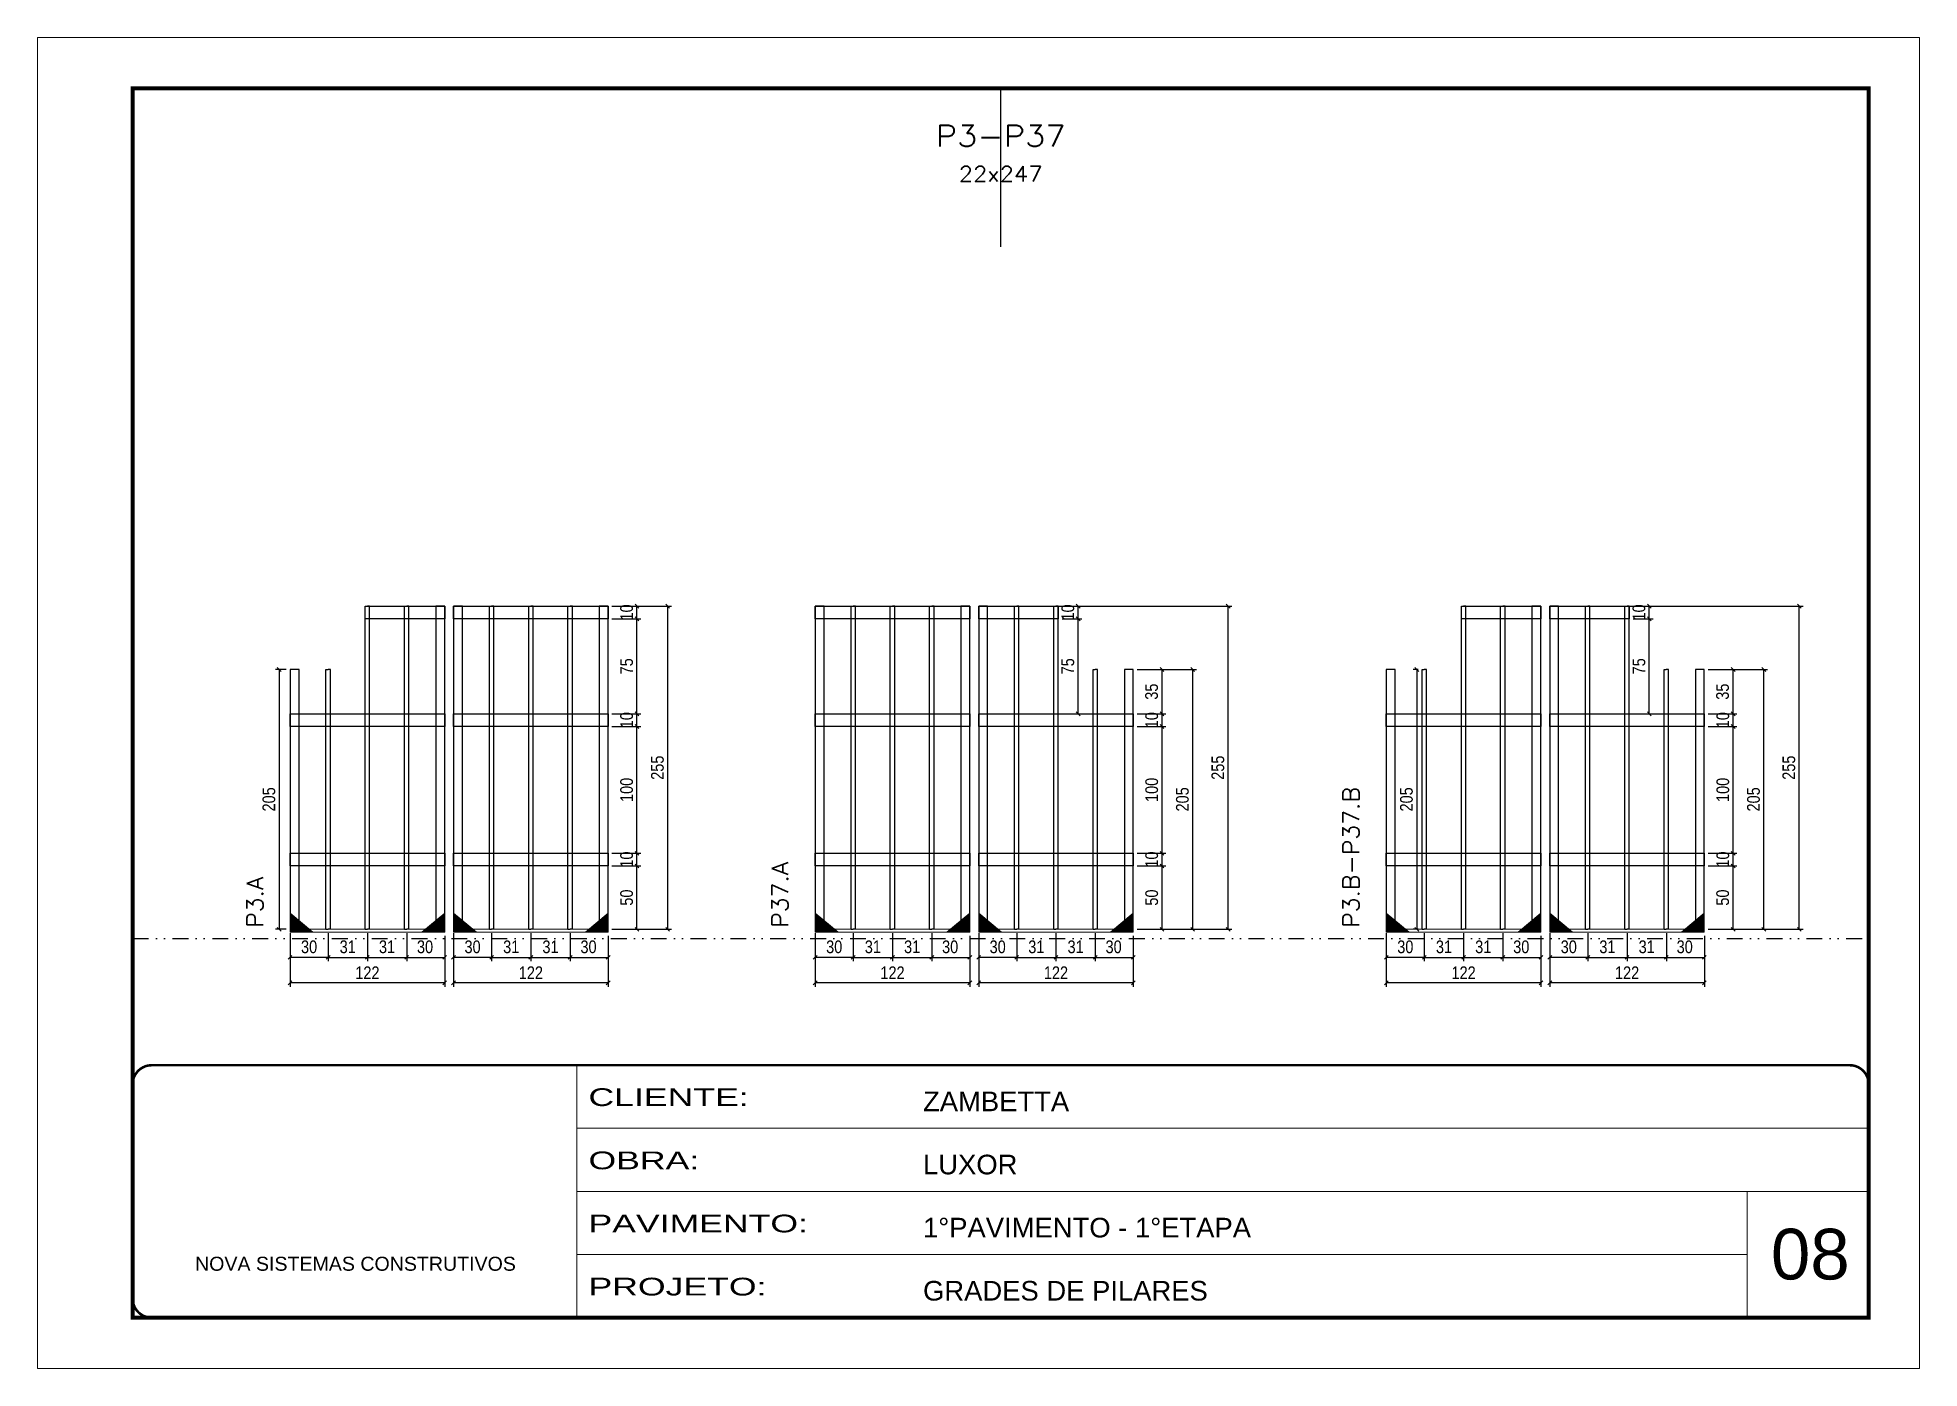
# Model space of a CAD drawing. Extents: x 14400 to 20667, y -21631 to 6985.
# Drawn here: x 19182 to 20667, y 4786 to 5836 of the extents above; entities that cross this region are included whole.
import ezdxf
from ezdxf.enums import TextEntityAlignment as Align

# ---------------------------------------------------------------- set-up
doc = ezdxf.new("R2010")
doc.units = 0
for name, pattern in [('CONTINUO', [0]), ('DASHED', [0.75, 0.5, -0.25]), ('DIVIDE2', [0.625, 0.25, -0.125, 0, -0.125, 0, -0.125]), ('HIDDEN', [0.375, 0.25, -0.125])]:
    doc.linetypes.add(name, pattern=pattern)
for name, color, linetype, lineweight in [('CARIMBO', 255, 'Continuous', 9), ('Folhas', 255, 'Continuous', 9), ('Madeira', 126, 'Continuous', 18), ('Sarr 2.2x7', 40, 'Continuous', 9), ('SARRAFO DE PRESSAO', 251, 'DASHED', 9), ('Texto Seção', 7, 'Continuous', 15)]:
    doc.layers.add(name, color=color, linetype=linetype, lineweight=lineweight)
for name, color, linetype in [('COTA', 241, 'Continuous'), ('Nível', 160, 'Continuous'), ('SARR_2.2x10', 60, 'Continuous'), ('SARR_3.5x7', 81, 'Continuous'), ('SARR_7x7', 40, 'Continuous'), ('Texto de Titulo', 7, 'Continuous'), ('Texto Qtd Sarr', 242, 'Continuous')]:
    doc.layers.add(name, color=color, linetype=linetype)
doc.styles.add('ARIAL', font='arial.ttf')
doc.styles.add('COTA TECNICA', font='techl___.ttf', dxfattribs={"height": 10})
doc.styles.add('REGUA-120', font='ROMANS.shx', dxfattribs={"height": 15})
doc.styles.add('ROMANS', font='romans.shx')
doc.styles.add('Tecnologia', font='')
doc.styles.get('Tecnologia').set_extended_font_data('Forgotten Futurist')
doc.dimstyles.new('PAINEL', dxfattribs={"dimtxt": 10, "dimasz": 3, "dimexe": 3, "dimexo": 3, "dimgap": 3, "dimtad": 1, "dimdec": 1, "dimzin": 12, "dimdsep": 46, "dimtxsty": 'COTA TECNICA', "dimblk1": 'OBLIQUE', "dimblk2": 'OBLIQUE', "dimsah": 1, "dimcen": 0.9, "dimclrd": 4, "dimclre": 4, "dimclrt": 240, "dimadec": 1, "dimazin": 3, "dimtfac": 1, "dimtdec": 1, "dimtmove": 0, "dimatfit": 3, "dimfxl": 1, "dimtolj": 1, "dimtzin": 12, "dimarcsym": 0})

msp = doc.modelspace()

# ---------------------------------------------------------------- texts
at = {"layer": 'CARIMBO', "style": 'ARIAL'}
msp.add_text('08', height=40, dxfattribs=at).set_placement((20549.83, 4856.3))
at = {"layer": 'Texto Seção', "style": 'REGUA-120', "width": 1.05}
for s, p in [('P3.B-P37.B', (20224.96, 5133.73)), ('P37.A', (19774.31, 5133.73)), ('P3.A', (19359.95, 5133.73))]:
    msp.add_text(s, height=13, rotation=90, dxfattribs=at).set_placement(p)

# ---------------------------------------------------------------- blocks, each defined once
blk = doc.blocks.new('9999999999')
at = {"color": 30, "linetype": 'CONTINUO'}
for p, q in [((98564.6, 34230.2), (98564.6, 34429.4)), ((98564.6, 34379.6), (99584, 34379.6)), ((98564.6, 34329.8), (99488, 34329.8)), ((99584, 34329.8), (99488, 34329.8)), ((99488, 34329.8), (99488, 34230.2)), ((98564.6, 34280), (99488, 34280))]:
    blk.add_line(p, q, dxfattribs=at)
at = {"color": 30, "linetype": 'CONTINUO', "const_width": 2}
blk.add_lwpolyline([(99584, 34230.2), (99584, 34414.4, 0.414214), (99569, 34429.4), (98229, 34429.4, 0.414214), (98214, 34414.4), (98214, 34245.2, 0.414214), (98229, 34230.2), (99584, 34230.2)], format="xyb", dxfattribs=at)
at = {"layer": 'Folhas'}
blk.add_lwpolyline([(98139, 34190.2), (99624, 34190.2), (99624, 35240.2), (98139, 35240.2)], close=True, dxfattribs=at)
at = {"layer": 'Folhas', "color": 30, "const_width": 3}
blk.add_lwpolyline([(98214, 34230.2), (99584, 34230.2), (99584, 35200.2), (98214, 35200.2)], close=True, dxfattribs=at)
at = {"color": 7, "linetype": 'Continuous', "ltscale": 5, "style": 'ARIAL'}
for s, height, p in [('ZAMBETTA', 15.48, (98837.7, 34393.1)), ('LUXOR', 15.48, (98837.7, 34343.3)), ('1°PAVIMENTO - 1°ETAPA', 15.483, (98837.7, 34293.5)), ('NOVA SISTEMAS CONSTRUTIVOS', 11.059, (98263.2, 34267.2)), ('GRADES DE PILARES', 15.483, (98837.7, 34243.7))]:
    blk.add_text(s, height=height, dxfattribs=at).set_placement(p)
at = {"layer": 'Folhas', "color": 7, "style": 'Tecnologia', "width": 1.5}
for s, p in [('CLIENTE:', (98573.7, 34397.2)), ('OBRA:', (98573.7, 34347.3)), ('PAVIMENTO:', (98573.7, 34297.5)), ('PROJETO:', (98573.7, 34247.7))]:
    blk.add_text(s, height=14, dxfattribs=at).set_placement(p)
blk = doc.blocks.new('_Oblique')
at = {"color": 0, "linetype": 'ByBlock', "lineweight": -2}
blk.add_line((-0.5, -0.5), (0.5, 0.5), dxfattribs=at)
blk = doc.blocks.new('*D641')
at = {"layer": 'COTA', "color": 4, "lineweight": -2, "transparency": 16777216}
for p, q in [((19510.2, 5114.4), (19510.2, 5087.3)), ((19632.2, 5114.4), (19632.2, 5087.3)), ((19632.2, 5090.3), (19510.2, 5090.3))]:
    blk.add_line(p, q, dxfattribs=at)
at = {"layer": 'Defpoints', "color": 0, "transparency": 16777216}
for p in [(19510.2, 5117.4), (19632.2, 5117.4), (19510.2, 5090.3)]:
    blk.add_point(p, dxfattribs=at)
at = {"layer": 'COTA', "color": 4, "lineweight": -2, "transparency": 16777216, "xscale": 3, "yscale": 3, "zscale": 3, "rotation": 180}
blk.add_blockref('_Oblique', (19510.2, 5090.3), dxfattribs=at)
at = {"layer": 'COTA', "color": 4, "lineweight": -2, "transparency": 16777216, "xscale": 3, "yscale": 3, "zscale": 3}
blk.add_blockref('_Oblique', (19632.2, 5090.3), dxfattribs=at)
at = {"layer": 'COTA', "color": 240, "transparency": 16777216, "insert": (19571.2, 5098.3), "char_height": 10, "attachment_point": 5, "style": 'COTA TECNICA'}
blk.add_mtext('\\A1;122', dxfattribs=at)
blk = doc.blocks.new('*D642')
at = {"layer": 'COTA', "color": 4, "lineweight": -2, "transparency": 16777216}
for p, q in [((19510.2, 5129.6), (19510.2, 5107.4)), ((19540.2, 5129.6), (19540.2, 5107.4)), ((19540.2, 5110.4), (19510.2, 5110.4))]:
    blk.add_line(p, q, dxfattribs=at)
at = {"layer": 'Defpoints', "color": 0, "transparency": 16777216}
for p in [(19510.2, 5132.6), (19540.2, 5132.6), (19510.2, 5110.4)]:
    blk.add_point(p, dxfattribs=at)
at = {"layer": 'COTA', "color": 4, "lineweight": -2, "transparency": 16777216, "xscale": 3, "yscale": 3, "zscale": 3, "rotation": 180}
blk.add_blockref('_Oblique', (19510.2, 5110.4), dxfattribs=at)
at = {"layer": 'COTA', "color": 4, "lineweight": -2, "transparency": 16777216, "xscale": 3, "yscale": 3, "zscale": 3}
blk.add_blockref('_Oblique', (19540.2, 5110.4), dxfattribs=at)
at = {"layer": 'COTA', "color": 240, "transparency": 16777216, "insert": (19525.2, 5118.7), "char_height": 10, "attachment_point": 5, "style": 'COTA TECNICA'}
blk.add_mtext('\\A1;30', dxfattribs=at)
blk = doc.blocks.new('*D643')
at = {"layer": 'COTA', "color": 4, "lineweight": -2, "transparency": 16777216}
for p, q in [((19602.2, 5129.6), (19602.2, 5107.4)), ((19632.2, 5127.4), (19632.2, 5107.4)), ((19602.2, 5110.4), (19632.2, 5110.4))]:
    blk.add_line(p, q, dxfattribs=at)
at = {"layer": 'Defpoints', "color": 0, "transparency": 16777216}
for p in [(19602.2, 5132.6), (19632.2, 5130.4), (19632.2, 5110.4)]:
    blk.add_point(p, dxfattribs=at)
at = {"layer": 'COTA', "color": 4, "lineweight": -2, "transparency": 16777216, "xscale": 3, "yscale": 3, "zscale": 3, "rotation": 180}
blk.add_blockref('_Oblique', (19602.2, 5110.4), dxfattribs=at)
at = {"layer": 'COTA', "color": 4, "lineweight": -2, "transparency": 16777216, "xscale": 3, "yscale": 3, "zscale": 3}
blk.add_blockref('_Oblique', (19632.2, 5110.4), dxfattribs=at)
at = {"layer": 'COTA', "color": 240, "transparency": 16777216, "insert": (19616.7, 5118.7), "char_height": 10, "attachment_point": 5, "style": 'COTA TECNICA'}
blk.add_mtext('\\A1;30', dxfattribs=at)
blk = doc.blocks.new('*D644')
at = {"layer": 'COTA', "color": 4, "lineweight": -2, "transparency": 16777216}
for p, q in [((19540.2, 5129.6), (19540.2, 5107.4)), ((19571.2, 5129.6), (19571.2, 5107.4)), ((19540.2, 5110.4), (19571.2, 5110.4))]:
    blk.add_line(p, q, dxfattribs=at)
at = {"layer": 'Defpoints', "color": 0, "transparency": 16777216}
for p in [(19540.2, 5132.6), (19571.2, 5132.6), (19571.2, 5110.4)]:
    blk.add_point(p, dxfattribs=at)
at = {"layer": 'COTA', "color": 4, "lineweight": -2, "transparency": 16777216, "xscale": 3, "yscale": 3, "zscale": 3, "rotation": 180}
blk.add_blockref('_Oblique', (19540.2, 5110.4), dxfattribs=at)
at = {"layer": 'COTA', "color": 4, "lineweight": -2, "transparency": 16777216, "xscale": 3, "yscale": 3, "zscale": 3}
blk.add_blockref('_Oblique', (19571.2, 5110.4), dxfattribs=at)
at = {"layer": 'COTA', "color": 240, "transparency": 16777216, "insert": (19555.7, 5118.7), "char_height": 10, "attachment_point": 5, "style": 'COTA TECNICA'}
blk.add_mtext('\\A1;31', dxfattribs=at)
blk = doc.blocks.new('*D645')
at = {"layer": 'COTA', "color": 4, "lineweight": -2, "transparency": 16777216}
for p, q in [((19635.2, 5182.6), (19657.9, 5182.6)), ((19654.9, 5132.6), (19654.9, 5182.6)), ((19635.2, 5132.6), (19657.9, 5132.6))]:
    blk.add_line(p, q, dxfattribs=at)
at = {"layer": 'Defpoints', "color": 0, "transparency": 16777216}
for p in [(19632.2, 5182.6), (19654.9, 5182.6), (19632.2, 5132.6)]:
    blk.add_point(p, dxfattribs=at)
at = {"layer": 'COTA', "color": 4, "lineweight": -2, "transparency": 16777216, "xscale": 3, "yscale": 3, "zscale": 3}
for p, rotation in [((19654.9, 5182.6), 90), ((19654.9, 5132.6), 270)]:
    blk.add_blockref('_Oblique', p, dxfattribs=dict(at, rotation=rotation))
at = {"layer": 'COTA', "color": 240, "transparency": 16777216, "insert": (19646.8, 5157.6), "char_height": 10, "attachment_point": 5, "rotation": 90, "style": 'COTA TECNICA'}
blk.add_mtext('\\A1;50', dxfattribs=at)
blk = doc.blocks.new('*D646')
at = {"layer": 'COTA', "color": 4, "lineweight": -2, "transparency": 16777216}
for p, q in [((19571.2, 5129.6), (19571.2, 5107.4)), ((19602.2, 5129.6), (19602.2, 5107.4)), ((19571.2, 5110.4), (19602.2, 5110.4))]:
    blk.add_line(p, q, dxfattribs=at)
at = {"layer": 'Defpoints', "color": 0, "transparency": 16777216}
for p in [(19571.2, 5132.6), (19602.2, 5132.6), (19602.2, 5110.4)]:
    blk.add_point(p, dxfattribs=at)
at = {"layer": 'COTA', "color": 4, "lineweight": -2, "transparency": 16777216, "xscale": 3, "yscale": 3, "zscale": 3, "rotation": 180}
blk.add_blockref('_Oblique', (19571.2, 5110.4), dxfattribs=at)
at = {"layer": 'COTA', "color": 4, "lineweight": -2, "transparency": 16777216, "xscale": 3, "yscale": 3, "zscale": 3}
blk.add_blockref('_Oblique', (19602.2, 5110.4), dxfattribs=at)
at = {"layer": 'COTA', "color": 240, "transparency": 16777216, "insert": (19586.7, 5118.7), "char_height": 10, "attachment_point": 5, "style": 'COTA TECNICA'}
blk.add_mtext('\\A1;31', dxfattribs=at)
blk = doc.blocks.new('*D647')
at = {"layer": 'COTA', "color": 4, "lineweight": -2, "transparency": 16777216}
for p, q in [((19635.2, 5192.6), (19657.9, 5192.6)), ((19654.9, 5182.6), (19654.9, 5192.6)), ((19635.2, 5182.6), (19657.9, 5182.6))]:
    blk.add_line(p, q, dxfattribs=at)
at = {"layer": 'Defpoints', "color": 0, "transparency": 16777216}
for p in [(19632.2, 5192.6), (19654.9, 5192.6), (19632.2, 5182.6)]:
    blk.add_point(p, dxfattribs=at)
at = {"layer": 'COTA', "color": 4, "lineweight": -2, "transparency": 16777216, "xscale": 3, "yscale": 3, "zscale": 3}
for p, rotation in [((19654.9, 5192.6), 90), ((19654.9, 5182.6), 270)]:
    blk.add_blockref('_Oblique', p, dxfattribs=dict(at, rotation=rotation))
at = {"layer": 'COTA', "color": 240, "transparency": 16777216, "insert": (19646.8, 5187.6), "char_height": 10, "attachment_point": 5, "rotation": 90, "style": 'COTA TECNICA'}
blk.add_mtext('\\A1;10', dxfattribs=at)
blk = doc.blocks.new('*D648')
at = {"layer": 'COTA', "color": 4, "lineweight": -2, "transparency": 16777216}
for p, q in [((19635.2, 5292.6), (19657.9, 5292.6)), ((19654.9, 5192.6), (19654.9, 5292.6)), ((19635.2, 5192.6), (19657.9, 5192.6))]:
    blk.add_line(p, q, dxfattribs=at)
at = {"layer": 'Defpoints', "color": 0, "transparency": 16777216}
for p in [(19632.2, 5292.6), (19654.9, 5292.6), (19632.2, 5192.6)]:
    blk.add_point(p, dxfattribs=at)
at = {"layer": 'COTA', "color": 4, "lineweight": -2, "transparency": 16777216, "xscale": 3, "yscale": 3, "zscale": 3}
for p, rotation in [((19654.9, 5292.6), 90), ((19654.9, 5192.6), 270)]:
    blk.add_blockref('_Oblique', p, dxfattribs=dict(at, rotation=rotation))
at = {"layer": 'COTA', "color": 240, "transparency": 16777216, "insert": (19646.8, 5242.6), "char_height": 10, "attachment_point": 5, "rotation": 90, "style": 'COTA TECNICA'}
blk.add_mtext('\\A1;100', dxfattribs=at)
blk = doc.blocks.new('*D649')
at = {"layer": 'COTA', "color": 4, "lineweight": -2, "transparency": 16777216}
for p, q in [((19635.2, 5302.6), (19657.9, 5302.6)), ((19654.9, 5292.6), (19654.9, 5302.6)), ((19635.2, 5292.6), (19657.9, 5292.6))]:
    blk.add_line(p, q, dxfattribs=at)
at = {"layer": 'Defpoints', "color": 0, "transparency": 16777216}
for p in [(19632.2, 5302.6), (19654.9, 5302.6), (19632.2, 5292.6)]:
    blk.add_point(p, dxfattribs=at)
at = {"layer": 'COTA', "color": 4, "lineweight": -2, "transparency": 16777216, "xscale": 3, "yscale": 3, "zscale": 3}
for p, rotation in [((19654.9, 5302.6), 90), ((19654.9, 5292.6), 270)]:
    blk.add_blockref('_Oblique', p, dxfattribs=dict(at, rotation=rotation))
at = {"layer": 'COTA', "color": 240, "transparency": 16777216, "insert": (19646.8, 5297.6), "char_height": 10, "attachment_point": 5, "rotation": 90, "style": 'COTA TECNICA'}
blk.add_mtext('\\A1;10', dxfattribs=at)
blk = doc.blocks.new('*D650')
at = {"layer": 'COTA', "color": 4, "lineweight": -2, "transparency": 16777216}
for p, q in [((19635.2, 5377.6), (19657.9, 5377.6)), ((19654.9, 5302.6), (19654.9, 5377.6)), ((19635.2, 5302.6), (19657.9, 5302.6))]:
    blk.add_line(p, q, dxfattribs=at)
at = {"layer": 'Defpoints', "color": 0, "transparency": 16777216}
for p in [(19632.2, 5377.6), (19654.9, 5377.6), (19632.2, 5302.6)]:
    blk.add_point(p, dxfattribs=at)
at = {"layer": 'COTA', "color": 4, "lineweight": -2, "transparency": 16777216, "xscale": 3, "yscale": 3, "zscale": 3}
for p, rotation in [((19654.9, 5377.6), 90), ((19654.9, 5302.6), 270)]:
    blk.add_blockref('_Oblique', p, dxfattribs=dict(at, rotation=rotation))
at = {"layer": 'COTA', "color": 240, "transparency": 16777216, "insert": (19646.8, 5340.1), "char_height": 10, "attachment_point": 5, "rotation": 90, "style": 'COTA TECNICA'}
blk.add_mtext('\\A1;75', dxfattribs=at)
blk = doc.blocks.new('*D651')
at = {"layer": 'COTA', "color": 4, "lineweight": -2, "transparency": 16777216}
for p, q in [((19635.2, 5387.6), (19657.9, 5387.6)), ((19635.2, 5377.6), (19657.9, 5377.6)), ((19654.9, 5377.6), (19654.9, 5387.6))]:
    blk.add_line(p, q, dxfattribs=at)
at = {"layer": 'Defpoints', "color": 0, "transparency": 16777216}
for p in [(19632.2, 5387.6), (19632.2, 5377.6), (19654.9, 5387.6)]:
    blk.add_point(p, dxfattribs=at)
at = {"layer": 'COTA', "color": 4, "lineweight": -2, "transparency": 16777216, "xscale": 3, "yscale": 3, "zscale": 3}
for p, rotation in [((19654.9, 5387.6), 90), ((19654.9, 5377.6), 270)]:
    blk.add_blockref('_Oblique', p, dxfattribs=dict(at, rotation=rotation))
at = {"layer": 'COTA', "color": 240, "transparency": 16777216, "insert": (19646.8, 5382.6), "char_height": 10, "attachment_point": 5, "rotation": 90, "style": 'COTA TECNICA'}
blk.add_mtext('\\A1;10', dxfattribs=at)
blk = doc.blocks.new('*D652')
at = {"layer": 'COTA', "color": 4, "lineweight": -2, "transparency": 16777216}
for p, q in [((19381.2, 5114.4), (19381.2, 5087.3)), ((19503.2, 5114.4), (19503.2, 5087.3)), ((19503.2, 5090.3), (19381.2, 5090.3))]:
    blk.add_line(p, q, dxfattribs=at)
at = {"layer": 'Defpoints', "color": 0, "transparency": 16777216}
for p in [(19381.2, 5117.4), (19503.2, 5117.4), (19381.2, 5090.3)]:
    blk.add_point(p, dxfattribs=at)
at = {"layer": 'COTA', "color": 4, "lineweight": -2, "transparency": 16777216, "xscale": 3, "yscale": 3, "zscale": 3, "rotation": 180}
blk.add_blockref('_Oblique', (19381.2, 5090.3), dxfattribs=at)
at = {"layer": 'COTA', "color": 4, "lineweight": -2, "transparency": 16777216, "xscale": 3, "yscale": 3, "zscale": 3}
blk.add_blockref('_Oblique', (19503.2, 5090.3), dxfattribs=at)
at = {"layer": 'COTA', "color": 240, "transparency": 16777216, "insert": (19442.2, 5098.3), "char_height": 10, "attachment_point": 5, "style": 'COTA TECNICA'}
blk.add_mtext('\\A1;122', dxfattribs=at)
blk = doc.blocks.new('*D653')
at = {"layer": 'COTA', "color": 4, "lineweight": -2, "transparency": 16777216}
for p, q in [((19381.2, 5129.6), (19381.2, 5107.4)), ((19411.2, 5129.6), (19411.2, 5107.4)), ((19411.2, 5110.4), (19381.2, 5110.4))]:
    blk.add_line(p, q, dxfattribs=at)
at = {"layer": 'Defpoints', "color": 0, "transparency": 16777216}
for p in [(19381.2, 5132.6), (19411.2, 5132.6), (19381.2, 5110.4)]:
    blk.add_point(p, dxfattribs=at)
at = {"layer": 'COTA', "color": 4, "lineweight": -2, "transparency": 16777216, "xscale": 3, "yscale": 3, "zscale": 3, "rotation": 180}
blk.add_blockref('_Oblique', (19381.2, 5110.4), dxfattribs=at)
at = {"layer": 'COTA', "color": 4, "lineweight": -2, "transparency": 16777216, "xscale": 3, "yscale": 3, "zscale": 3}
blk.add_blockref('_Oblique', (19411.2, 5110.4), dxfattribs=at)
at = {"layer": 'COTA', "color": 240, "transparency": 16777216, "insert": (19396.2, 5118.7), "char_height": 10, "attachment_point": 5, "style": 'COTA TECNICA'}
blk.add_mtext('\\A1;30', dxfattribs=at)
blk = doc.blocks.new('*D654')
at = {"layer": 'COTA', "color": 4, "lineweight": -2, "transparency": 16777216}
for p, q in [((19473.2, 5129.6), (19473.2, 5107.4)), ((19503.2, 5127.4), (19503.2, 5107.4)), ((19473.2, 5110.4), (19503.2, 5110.4))]:
    blk.add_line(p, q, dxfattribs=at)
at = {"layer": 'Defpoints', "color": 0, "transparency": 16777216}
for p in [(19473.2, 5132.6), (19503.2, 5130.4), (19503.2, 5110.4)]:
    blk.add_point(p, dxfattribs=at)
at = {"layer": 'COTA', "color": 4, "lineweight": -2, "transparency": 16777216, "xscale": 3, "yscale": 3, "zscale": 3, "rotation": 180}
blk.add_blockref('_Oblique', (19473.2, 5110.4), dxfattribs=at)
at = {"layer": 'COTA', "color": 4, "lineweight": -2, "transparency": 16777216, "xscale": 3, "yscale": 3, "zscale": 3}
blk.add_blockref('_Oblique', (19503.2, 5110.4), dxfattribs=at)
at = {"layer": 'COTA', "color": 240, "transparency": 16777216, "insert": (19487.7, 5118.7), "char_height": 10, "attachment_point": 5, "style": 'COTA TECNICA'}
blk.add_mtext('\\A1;30', dxfattribs=at)
blk = doc.blocks.new('*D655')
at = {"layer": 'COTA', "color": 4, "lineweight": -2, "transparency": 16777216}
for p, q in [((19411.2, 5129.6), (19411.2, 5107.4)), ((19442.2, 5129.6), (19442.2, 5107.4)), ((19411.2, 5110.4), (19442.2, 5110.4))]:
    blk.add_line(p, q, dxfattribs=at)
at = {"layer": 'Defpoints', "color": 0, "transparency": 16777216}
for p in [(19411.2, 5132.6), (19442.2, 5132.6), (19442.2, 5110.4)]:
    blk.add_point(p, dxfattribs=at)
at = {"layer": 'COTA', "color": 4, "lineweight": -2, "transparency": 16777216, "xscale": 3, "yscale": 3, "zscale": 3, "rotation": 180}
blk.add_blockref('_Oblique', (19411.2, 5110.4), dxfattribs=at)
at = {"layer": 'COTA', "color": 4, "lineweight": -2, "transparency": 16777216, "xscale": 3, "yscale": 3, "zscale": 3}
blk.add_blockref('_Oblique', (19442.2, 5110.4), dxfattribs=at)
at = {"layer": 'COTA', "color": 240, "transparency": 16777216, "insert": (19426.7, 5118.7), "char_height": 10, "attachment_point": 5, "style": 'COTA TECNICA'}
blk.add_mtext('\\A1;31', dxfattribs=at)
blk = doc.blocks.new('*D656')
at = {"layer": 'COTA', "color": 4, "lineweight": -2, "transparency": 16777216}
for p, q in [((19442.2, 5129.6), (19442.2, 5107.4)), ((19473.2, 5129.6), (19473.2, 5107.4)), ((19442.2, 5110.4), (19473.2, 5110.4))]:
    blk.add_line(p, q, dxfattribs=at)
at = {"layer": 'Defpoints', "color": 0, "transparency": 16777216}
for p in [(19442.2, 5132.6), (19473.2, 5132.6), (19473.2, 5110.4)]:
    blk.add_point(p, dxfattribs=at)
at = {"layer": 'COTA', "color": 4, "lineweight": -2, "transparency": 16777216, "xscale": 3, "yscale": 3, "zscale": 3, "rotation": 180}
blk.add_blockref('_Oblique', (19442.2, 5110.4), dxfattribs=at)
at = {"layer": 'COTA', "color": 4, "lineweight": -2, "transparency": 16777216, "xscale": 3, "yscale": 3, "zscale": 3}
blk.add_blockref('_Oblique', (19473.2, 5110.4), dxfattribs=at)
at = {"layer": 'COTA', "color": 240, "transparency": 16777216, "insert": (19457.7, 5118.7), "char_height": 10, "attachment_point": 5, "style": 'COTA TECNICA'}
blk.add_mtext('\\A1;31', dxfattribs=at)
blk = doc.blocks.new('*D657')
at = {"layer": 'COTA', "color": 4, "lineweight": -2, "transparency": 16777216}
for p, q in [((19378.2, 5337.6), (19369.6, 5337.6)), ((19372.6, 5337.6), (19372.6, 5132.6)), ((19378.2, 5132.6), (19369.6, 5132.6))]:
    blk.add_line(p, q, dxfattribs=at)
at = {"layer": 'Defpoints', "color": 0, "transparency": 16777216}
for p in [(19381.2, 5337.6), (19372.6, 5132.6), (19381.2, 5132.6)]:
    blk.add_point(p, dxfattribs=at)
at = {"layer": 'COTA', "color": 4, "lineweight": -2, "transparency": 16777216, "xscale": 3, "yscale": 3, "zscale": 3}
for p, rotation in [((19372.6, 5337.6), 90), ((19372.6, 5132.6), 270)]:
    blk.add_blockref('_Oblique', p, dxfattribs=dict(at, rotation=rotation))
at = {"layer": 'COTA', "color": 240, "transparency": 16777216, "insert": (19364.5, 5235.1), "char_height": 10, "attachment_point": 5, "rotation": 90, "style": 'COTA TECNICA'}
blk.add_mtext('\\A1;205', dxfattribs=at)
blk = doc.blocks.new('*D658')
at = {"layer": 'COTA', "color": 4, "lineweight": -2, "transparency": 16777216}
for p, q in [((19635.2, 5387.6), (19682.2, 5387.6)), ((19679.2, 5132.6), (19679.2, 5387.6)), ((19635.2, 5132.6), (19682.2, 5132.6))]:
    blk.add_line(p, q, dxfattribs=at)
at = {"layer": 'Defpoints', "color": 0, "transparency": 16777216}
for p in [(19632.2, 5387.6), (19679.2, 5387.6), (19632.2, 5132.6)]:
    blk.add_point(p, dxfattribs=at)
at = {"layer": 'COTA', "color": 4, "lineweight": -2, "transparency": 16777216, "xscale": 3, "yscale": 3, "zscale": 3}
for p, rotation in [((19679.2, 5387.6), 90), ((19679.2, 5132.6), 270)]:
    blk.add_blockref('_Oblique', p, dxfattribs=dict(at, rotation=rotation))
at = {"layer": 'COTA', "color": 240, "transparency": 16777216, "insert": (19671.1, 5260.1), "char_height": 10, "attachment_point": 5, "rotation": 90, "style": 'COTA TECNICA'}
blk.add_mtext('\\A1;255', dxfattribs=at)
blk = doc.blocks.new('titulo1')
at = {"layer": 'Defpoints', "color": 252, "linetype": 'HIDDEN', "ltscale": 2}
blk.add_line((0, 0), (0, 125), dxfattribs=at)
at = {"layer": 'Defpoints', "style": 'ROMANS', "oblique": 15}
blk.add_attdef('FOLHA', text='', height=10, dxfattribs=at).set_placement((0, 15.6), align=Align.MIDDLE_CENTER)
at = {"layer": 'Texto Qtd Sarr', "color": 3, "style": 'ROMANS', "oblique": 15}
for tag, height, p in [('TITULO', 17, (0, 71.4)), ('SEÇÃO', 12, (0, 41.5))]:
    blk.add_attdef(tag, text='', height=height, dxfattribs=at).set_placement(p, align=Align.MIDDLE_CENTER)
blk = doc.blocks.new('*D659')
at = {"layer": 'COTA', "color": 4, "lineweight": -2, "transparency": 16777216}
for p, q in [((20375.3, 5114.4), (20375.3, 5087.3)), ((20497.3, 5114.4), (20497.3, 5087.3)), ((20497.3, 5090.3), (20375.3, 5090.3))]:
    blk.add_line(p, q, dxfattribs=at)
at = {"layer": 'Defpoints', "color": 0, "transparency": 16777216}
for p in [(20375.3, 5117.4), (20497.3, 5117.4), (20375.3, 5090.3)]:
    blk.add_point(p, dxfattribs=at)
at = {"layer": 'COTA', "color": 4, "lineweight": -2, "transparency": 16777216, "xscale": 3, "yscale": 3, "zscale": 3, "rotation": 180}
blk.add_blockref('_Oblique', (20375.3, 5090.3), dxfattribs=at)
at = {"layer": 'COTA', "color": 4, "lineweight": -2, "transparency": 16777216, "xscale": 3, "yscale": 3, "zscale": 3}
blk.add_blockref('_Oblique', (20497.3, 5090.3), dxfattribs=at)
at = {"layer": 'COTA', "color": 240, "transparency": 16777216, "insert": (20436.3, 5098.3), "char_height": 10, "attachment_point": 5, "style": 'COTA TECNICA'}
blk.add_mtext('\\A1;122', dxfattribs=at)
blk = doc.blocks.new('*D660')
at = {"layer": 'COTA', "color": 4, "lineweight": -2, "transparency": 16777216}
for p, q in [((20375.3, 5129.6), (20375.3, 5107.4)), ((20405.3, 5129.6), (20405.3, 5107.4)), ((20405.3, 5110.4), (20375.3, 5110.4))]:
    blk.add_line(p, q, dxfattribs=at)
at = {"layer": 'Defpoints', "color": 0, "transparency": 16777216}
for p in [(20375.3, 5132.6), (20405.3, 5132.6), (20375.3, 5110.4)]:
    blk.add_point(p, dxfattribs=at)
at = {"layer": 'COTA', "color": 4, "lineweight": -2, "transparency": 16777216, "xscale": 3, "yscale": 3, "zscale": 3, "rotation": 180}
blk.add_blockref('_Oblique', (20375.3, 5110.4), dxfattribs=at)
at = {"layer": 'COTA', "color": 4, "lineweight": -2, "transparency": 16777216, "xscale": 3, "yscale": 3, "zscale": 3}
blk.add_blockref('_Oblique', (20405.3, 5110.4), dxfattribs=at)
at = {"layer": 'COTA', "color": 240, "transparency": 16777216, "insert": (20390.3, 5118.7), "char_height": 10, "attachment_point": 5, "style": 'COTA TECNICA'}
blk.add_mtext('\\A1;30', dxfattribs=at)
blk = doc.blocks.new('*D661')
at = {"layer": 'COTA', "color": 4, "lineweight": -2, "transparency": 16777216}
for p, q in [((20467.3, 5129.6), (20467.3, 5107.4)), ((20497.3, 5127.4), (20497.3, 5107.4)), ((20467.3, 5110.4), (20497.3, 5110.4))]:
    blk.add_line(p, q, dxfattribs=at)
at = {"layer": 'Defpoints', "color": 0, "transparency": 16777216}
for p in [(20467.3, 5132.6), (20497.3, 5130.4), (20497.3, 5110.4)]:
    blk.add_point(p, dxfattribs=at)
at = {"layer": 'COTA', "color": 4, "lineweight": -2, "transparency": 16777216, "xscale": 3, "yscale": 3, "zscale": 3, "rotation": 180}
blk.add_blockref('_Oblique', (20467.3, 5110.4), dxfattribs=at)
at = {"layer": 'COTA', "color": 4, "lineweight": -2, "transparency": 16777216, "xscale": 3, "yscale": 3, "zscale": 3}
blk.add_blockref('_Oblique', (20497.3, 5110.4), dxfattribs=at)
at = {"layer": 'COTA', "color": 240, "transparency": 16777216, "insert": (20481.8, 5118.7), "char_height": 10, "attachment_point": 5, "style": 'COTA TECNICA'}
blk.add_mtext('\\A1;30', dxfattribs=at)
blk = doc.blocks.new('*D662')
at = {"layer": 'COTA', "color": 4, "lineweight": -2, "transparency": 16777216}
for p, q in [((20405.3, 5129.6), (20405.3, 5107.4)), ((20436.3, 5129.6), (20436.3, 5107.4)), ((20405.3, 5110.4), (20436.3, 5110.4))]:
    blk.add_line(p, q, dxfattribs=at)
at = {"layer": 'Defpoints', "color": 0, "transparency": 16777216}
for p in [(20405.3, 5132.6), (20436.3, 5132.6), (20436.3, 5110.4)]:
    blk.add_point(p, dxfattribs=at)
at = {"layer": 'COTA', "color": 4, "lineweight": -2, "transparency": 16777216, "xscale": 3, "yscale": 3, "zscale": 3, "rotation": 180}
blk.add_blockref('_Oblique', (20405.3, 5110.4), dxfattribs=at)
at = {"layer": 'COTA', "color": 4, "lineweight": -2, "transparency": 16777216, "xscale": 3, "yscale": 3, "zscale": 3}
blk.add_blockref('_Oblique', (20436.3, 5110.4), dxfattribs=at)
at = {"layer": 'COTA', "color": 240, "transparency": 16777216, "insert": (20420.8, 5118.7), "char_height": 10, "attachment_point": 5, "style": 'COTA TECNICA'}
blk.add_mtext('\\A1;31', dxfattribs=at)
blk = doc.blocks.new('*D663')
at = {"layer": 'COTA', "color": 4, "lineweight": -2, "transparency": 16777216}
for p, q in [((20500.3, 5182.6), (20523, 5182.6)), ((20520, 5132.6), (20520, 5182.6)), ((20500.3, 5132.6), (20523, 5132.6))]:
    blk.add_line(p, q, dxfattribs=at)
at = {"layer": 'Defpoints', "color": 0, "transparency": 16777216}
for p in [(20497.3, 5182.6), (20520, 5182.6), (20497.3, 5132.6)]:
    blk.add_point(p, dxfattribs=at)
at = {"layer": 'COTA', "color": 4, "lineweight": -2, "transparency": 16777216, "xscale": 3, "yscale": 3, "zscale": 3}
for p, rotation in [((20520, 5182.6), 90), ((20520, 5132.6), 270)]:
    blk.add_blockref('_Oblique', p, dxfattribs=dict(at, rotation=rotation))
at = {"layer": 'COTA', "color": 240, "transparency": 16777216, "insert": (20511.8, 5157.6), "char_height": 10, "attachment_point": 5, "rotation": 90, "style": 'COTA TECNICA'}
blk.add_mtext('\\A1;50', dxfattribs=at)
blk = doc.blocks.new('*D664')
at = {"layer": 'COTA', "color": 4, "lineweight": -2, "transparency": 16777216}
for p, q in [((20436.3, 5129.6), (20436.3, 5107.4)), ((20467.3, 5129.6), (20467.3, 5107.4)), ((20436.3, 5110.4), (20467.3, 5110.4))]:
    blk.add_line(p, q, dxfattribs=at)
at = {"layer": 'Defpoints', "color": 0, "transparency": 16777216}
for p in [(20436.3, 5132.6), (20467.3, 5132.6), (20467.3, 5110.4)]:
    blk.add_point(p, dxfattribs=at)
at = {"layer": 'COTA', "color": 4, "lineweight": -2, "transparency": 16777216, "xscale": 3, "yscale": 3, "zscale": 3, "rotation": 180}
blk.add_blockref('_Oblique', (20436.3, 5110.4), dxfattribs=at)
at = {"layer": 'COTA', "color": 4, "lineweight": -2, "transparency": 16777216, "xscale": 3, "yscale": 3, "zscale": 3}
blk.add_blockref('_Oblique', (20467.3, 5110.4), dxfattribs=at)
at = {"layer": 'COTA', "color": 240, "transparency": 16777216, "insert": (20451.8, 5118.7), "char_height": 10, "attachment_point": 5, "style": 'COTA TECNICA'}
blk.add_mtext('\\A1;31', dxfattribs=at)
blk = doc.blocks.new('*D665')
at = {"layer": 'COTA', "color": 4, "lineweight": -2, "transparency": 16777216}
for p, q in [((20500.3, 5192.6), (20523, 5192.6)), ((20520, 5182.6), (20520, 5192.6)), ((20500.3, 5182.6), (20523, 5182.6))]:
    blk.add_line(p, q, dxfattribs=at)
at = {"layer": 'Defpoints', "color": 0, "transparency": 16777216}
for p in [(20497.3, 5192.6), (20520, 5192.6), (20497.3, 5182.6)]:
    blk.add_point(p, dxfattribs=at)
at = {"layer": 'COTA', "color": 4, "lineweight": -2, "transparency": 16777216, "xscale": 3, "yscale": 3, "zscale": 3}
for p, rotation in [((20520, 5192.6), 90), ((20520, 5182.6), 270)]:
    blk.add_blockref('_Oblique', p, dxfattribs=dict(at, rotation=rotation))
at = {"layer": 'COTA', "color": 240, "transparency": 16777216, "insert": (20511.9, 5187.6), "char_height": 10, "attachment_point": 5, "rotation": 90, "style": 'COTA TECNICA'}
blk.add_mtext('\\A1;10', dxfattribs=at)
blk = doc.blocks.new('*D666')
at = {"layer": 'COTA', "color": 4, "lineweight": -2, "transparency": 16777216}
for p, q in [((20500.3, 5292.6), (20523, 5292.6)), ((20520, 5192.6), (20520, 5292.6)), ((20500.3, 5192.6), (20523, 5192.6))]:
    blk.add_line(p, q, dxfattribs=at)
at = {"layer": 'Defpoints', "color": 0, "transparency": 16777216}
for p in [(20497.3, 5292.6), (20520, 5292.6), (20497.3, 5192.6)]:
    blk.add_point(p, dxfattribs=at)
at = {"layer": 'COTA', "color": 4, "lineweight": -2, "transparency": 16777216, "xscale": 3, "yscale": 3, "zscale": 3}
for p, rotation in [((20520, 5292.6), 90), ((20520, 5192.6), 270)]:
    blk.add_blockref('_Oblique', p, dxfattribs=dict(at, rotation=rotation))
at = {"layer": 'COTA', "color": 240, "transparency": 16777216, "insert": (20511.9, 5242.6), "char_height": 10, "attachment_point": 5, "rotation": 90, "style": 'COTA TECNICA'}
blk.add_mtext('\\A1;100', dxfattribs=at)
blk = doc.blocks.new('*D667')
at = {"layer": 'COTA', "color": 4, "lineweight": -2, "transparency": 16777216}
for p, q in [((20500.3, 5302.6), (20523, 5302.6)), ((20520, 5292.6), (20520, 5302.6)), ((20500.3, 5292.6), (20523, 5292.6))]:
    blk.add_line(p, q, dxfattribs=at)
at = {"layer": 'Defpoints', "color": 0, "transparency": 16777216}
for p in [(20497.3, 5302.6), (20520, 5302.6), (20497.3, 5292.6)]:
    blk.add_point(p, dxfattribs=at)
at = {"layer": 'COTA', "color": 4, "lineweight": -2, "transparency": 16777216, "xscale": 3, "yscale": 3, "zscale": 3}
for p, rotation in [((20520, 5302.6), 90), ((20520, 5292.6), 270)]:
    blk.add_blockref('_Oblique', p, dxfattribs=dict(at, rotation=rotation))
at = {"layer": 'COTA', "color": 240, "transparency": 16777216, "insert": (20511.9, 5297.6), "char_height": 10, "attachment_point": 5, "rotation": 90, "style": 'COTA TECNICA'}
blk.add_mtext('\\A1;10', dxfattribs=at)
blk = doc.blocks.new('*D668')
at = {"layer": 'COTA', "color": 4, "lineweight": -2, "transparency": 16777216}
for p, q in [((20246.3, 5114.4), (20246.3, 5087.3)), ((20368.3, 5114.4), (20368.3, 5087.3)), ((20368.3, 5090.3), (20246.3, 5090.3))]:
    blk.add_line(p, q, dxfattribs=at)
at = {"layer": 'Defpoints', "color": 0, "transparency": 16777216}
for p in [(20246.3, 5117.4), (20368.3, 5117.4), (20246.3, 5090.3)]:
    blk.add_point(p, dxfattribs=at)
at = {"layer": 'COTA', "color": 4, "lineweight": -2, "transparency": 16777216, "xscale": 3, "yscale": 3, "zscale": 3, "rotation": 180}
blk.add_blockref('_Oblique', (20246.3, 5090.3), dxfattribs=at)
at = {"layer": 'COTA', "color": 4, "lineweight": -2, "transparency": 16777216, "xscale": 3, "yscale": 3, "zscale": 3}
blk.add_blockref('_Oblique', (20368.3, 5090.3), dxfattribs=at)
at = {"layer": 'COTA', "color": 240, "transparency": 16777216, "insert": (20307.3, 5098.3), "char_height": 10, "attachment_point": 5, "style": 'COTA TECNICA'}
blk.add_mtext('\\A1;122', dxfattribs=at)
blk = doc.blocks.new('*D669')
at = {"layer": 'COTA', "color": 4, "lineweight": -2, "transparency": 16777216}
for p, q in [((20246.3, 5129.6), (20246.3, 5107.4)), ((20276.3, 5129.6), (20276.3, 5107.4)), ((20276.3, 5110.4), (20246.3, 5110.4))]:
    blk.add_line(p, q, dxfattribs=at)
at = {"layer": 'Defpoints', "color": 0, "transparency": 16777216}
for p in [(20246.3, 5132.6), (20276.3, 5132.6), (20246.3, 5110.4)]:
    blk.add_point(p, dxfattribs=at)
at = {"layer": 'COTA', "color": 4, "lineweight": -2, "transparency": 16777216, "xscale": 3, "yscale": 3, "zscale": 3, "rotation": 180}
blk.add_blockref('_Oblique', (20246.3, 5110.4), dxfattribs=at)
at = {"layer": 'COTA', "color": 4, "lineweight": -2, "transparency": 16777216, "xscale": 3, "yscale": 3, "zscale": 3}
blk.add_blockref('_Oblique', (20276.3, 5110.4), dxfattribs=at)
at = {"layer": 'COTA', "color": 240, "transparency": 16777216, "insert": (20261.3, 5118.7), "char_height": 10, "attachment_point": 5, "style": 'COTA TECNICA'}
blk.add_mtext('\\A1;30', dxfattribs=at)
blk = doc.blocks.new('*D670')
at = {"layer": 'COTA', "color": 4, "lineweight": -2, "transparency": 16777216}
for p, q in [((20338.3, 5129.6), (20338.3, 5107.4)), ((20368.3, 5127.4), (20368.3, 5107.4)), ((20338.3, 5110.4), (20368.3, 5110.4))]:
    blk.add_line(p, q, dxfattribs=at)
at = {"layer": 'Defpoints', "color": 0, "transparency": 16777216}
for p in [(20338.3, 5132.6), (20368.3, 5130.4), (20368.3, 5110.4)]:
    blk.add_point(p, dxfattribs=at)
at = {"layer": 'COTA', "color": 4, "lineweight": -2, "transparency": 16777216, "xscale": 3, "yscale": 3, "zscale": 3, "rotation": 180}
blk.add_blockref('_Oblique', (20338.3, 5110.4), dxfattribs=at)
at = {"layer": 'COTA', "color": 4, "lineweight": -2, "transparency": 16777216, "xscale": 3, "yscale": 3, "zscale": 3}
blk.add_blockref('_Oblique', (20368.3, 5110.4), dxfattribs=at)
at = {"layer": 'COTA', "color": 240, "transparency": 16777216, "insert": (20352.8, 5118.7), "char_height": 10, "attachment_point": 5, "style": 'COTA TECNICA'}
blk.add_mtext('\\A1;30', dxfattribs=at)
blk = doc.blocks.new('*D671')
at = {"layer": 'COTA', "color": 4, "lineweight": -2, "transparency": 16777216}
for p, q in [((20276.3, 5129.6), (20276.3, 5107.4)), ((20307.3, 5129.6), (20307.3, 5107.4)), ((20276.3, 5110.4), (20307.3, 5110.4))]:
    blk.add_line(p, q, dxfattribs=at)
at = {"layer": 'Defpoints', "color": 0, "transparency": 16777216}
for p in [(20276.3, 5132.6), (20307.3, 5132.6), (20307.3, 5110.4)]:
    blk.add_point(p, dxfattribs=at)
at = {"layer": 'COTA', "color": 4, "lineweight": -2, "transparency": 16777216, "xscale": 3, "yscale": 3, "zscale": 3, "rotation": 180}
blk.add_blockref('_Oblique', (20276.3, 5110.4), dxfattribs=at)
at = {"layer": 'COTA', "color": 4, "lineweight": -2, "transparency": 16777216, "xscale": 3, "yscale": 3, "zscale": 3}
blk.add_blockref('_Oblique', (20307.3, 5110.4), dxfattribs=at)
at = {"layer": 'COTA', "color": 240, "transparency": 16777216, "insert": (20291.8, 5118.7), "char_height": 10, "attachment_point": 5, "style": 'COTA TECNICA'}
blk.add_mtext('\\A1;31', dxfattribs=at)
blk = doc.blocks.new('*D672')
at = {"layer": 'COTA', "color": 4, "lineweight": -2, "transparency": 16777216}
for p, q in [((20307.3, 5129.6), (20307.3, 5107.4)), ((20338.3, 5129.6), (20338.3, 5107.4)), ((20307.3, 5110.4), (20338.3, 5110.4))]:
    blk.add_line(p, q, dxfattribs=at)
at = {"layer": 'Defpoints', "color": 0, "transparency": 16777216}
for p in [(20307.3, 5132.6), (20338.3, 5132.6), (20338.3, 5110.4)]:
    blk.add_point(p, dxfattribs=at)
at = {"layer": 'COTA', "color": 4, "lineweight": -2, "transparency": 16777216, "xscale": 3, "yscale": 3, "zscale": 3, "rotation": 180}
blk.add_blockref('_Oblique', (20307.3, 5110.4), dxfattribs=at)
at = {"layer": 'COTA', "color": 4, "lineweight": -2, "transparency": 16777216, "xscale": 3, "yscale": 3, "zscale": 3}
blk.add_blockref('_Oblique', (20338.3, 5110.4), dxfattribs=at)
at = {"layer": 'COTA', "color": 240, "transparency": 16777216, "insert": (20322.8, 5118.7), "char_height": 10, "attachment_point": 5, "style": 'COTA TECNICA'}
blk.add_mtext('\\A1;31', dxfattribs=at)
blk = doc.blocks.new('*D673')
at = {"layer": 'COTA', "color": 4, "lineweight": -2, "transparency": 16777216}
for p, q in [((20500.3, 5337.6), (20547.2, 5337.6)), ((20544.2, 5132.6), (20544.2, 5337.6)), ((20500.3, 5132.6), (20547.2, 5132.6))]:
    blk.add_line(p, q, dxfattribs=at)
at = {"layer": 'Defpoints', "color": 0, "transparency": 16777216}
for p in [(20497.3, 5337.6), (20544.2, 5337.6), (20497.3, 5132.6)]:
    blk.add_point(p, dxfattribs=at)
at = {"layer": 'COTA', "color": 4, "lineweight": -2, "transparency": 16777216, "xscale": 3, "yscale": 3, "zscale": 3}
for p, rotation in [((20544.2, 5337.6), 90), ((20544.2, 5132.6), 270)]:
    blk.add_blockref('_Oblique', p, dxfattribs=dict(at, rotation=rotation))
at = {"layer": 'COTA', "color": 240, "transparency": 16777216, "insert": (20536.1, 5235.1), "char_height": 10, "attachment_point": 5, "rotation": 90, "style": 'COTA TECNICA'}
blk.add_mtext('\\A1;205', dxfattribs=at)
blk = doc.blocks.new('*D674')
at = {"layer": 'COTA', "color": 4, "lineweight": -2, "transparency": 16777216}
for p, q in [((20500.3, 5337.6), (20523, 5337.6)), ((20520, 5302.6), (20520, 5337.6)), ((20500.3, 5302.6), (20523, 5302.6))]:
    blk.add_line(p, q, dxfattribs=at)
at = {"layer": 'Defpoints', "color": 0, "transparency": 16777216}
for p in [(20497.3, 5337.6), (20520, 5337.6), (20497.3, 5302.6)]:
    blk.add_point(p, dxfattribs=at)
at = {"layer": 'COTA', "color": 4, "lineweight": -2, "transparency": 16777216, "xscale": 3, "yscale": 3, "zscale": 3}
for p, rotation in [((20520, 5337.6), 90), ((20520, 5302.6), 270)]:
    blk.add_blockref('_Oblique', p, dxfattribs=dict(at, rotation=rotation))
at = {"layer": 'COTA', "color": 240, "transparency": 16777216, "insert": (20511.7, 5320.1), "char_height": 10, "attachment_point": 5, "rotation": 90, "style": 'COTA TECNICA'}
blk.add_mtext('\\A1;35', dxfattribs=at)
blk = doc.blocks.new('*D675')
at = {"layer": 'COTA', "color": 4, "lineweight": -2, "transparency": 16777216}
for p, q in [((20408.2, 5387.6), (20575.2, 5387.6)), ((20572.2, 5132.6), (20572.2, 5387.6)), ((20500.3, 5132.6), (20575.2, 5132.6))]:
    blk.add_line(p, q, dxfattribs=at)
at = {"layer": 'Defpoints', "color": 0, "transparency": 16777216}
for p in [(20405.2, 5387.6), (20572.2, 5387.6), (20497.3, 5132.6)]:
    blk.add_point(p, dxfattribs=at)
at = {"layer": 'COTA', "color": 4, "lineweight": -2, "transparency": 16777216, "xscale": 3, "yscale": 3, "zscale": 3}
for p, rotation in [((20572.2, 5387.6), 90), ((20572.2, 5132.6), 270)]:
    blk.add_blockref('_Oblique', p, dxfattribs=dict(at, rotation=rotation))
at = {"layer": 'COTA', "color": 240, "transparency": 16777216, "insert": (20564, 5260.1), "char_height": 10, "attachment_point": 5, "rotation": 90, "style": 'COTA TECNICA'}
blk.add_mtext('\\A1;255', dxfattribs=at)
blk = doc.blocks.new('*D676')
at = {"layer": 'COTA', "color": 4, "lineweight": -2, "transparency": 16777216}
for p, q in [((20441, 5377.6), (20456.8, 5377.6)), ((20453.8, 5302.6), (20453.8, 5377.6)), ((20441, 5302.6), (20456.8, 5302.6))]:
    blk.add_line(p, q, dxfattribs=at)
at = {"layer": 'Defpoints', "color": 0, "transparency": 16777216}
for p in [(20438, 5377.6), (20453.8, 5377.6), (20438, 5302.6)]:
    blk.add_point(p, dxfattribs=at)
at = {"layer": 'COTA', "color": 4, "lineweight": -2, "transparency": 16777216, "xscale": 3, "yscale": 3, "zscale": 3}
for p, rotation in [((20453.8, 5377.6), 90), ((20453.8, 5302.6), 270)]:
    blk.add_blockref('_Oblique', p, dxfattribs=dict(at, rotation=rotation))
at = {"layer": 'COTA', "color": 240, "transparency": 16777216, "insert": (20445.7, 5340.1), "char_height": 10, "attachment_point": 5, "rotation": 90, "style": 'COTA TECNICA'}
blk.add_mtext('\\A1;75', dxfattribs=at)
blk = doc.blocks.new('*D677')
at = {"layer": 'COTA', "color": 4, "lineweight": -2, "transparency": 16777216}
for p, q in [((20441, 5387.6), (20456.8, 5387.6)), ((20441, 5377.6), (20456.8, 5377.6)), ((20453.8, 5377.6), (20453.8, 5387.6))]:
    blk.add_line(p, q, dxfattribs=at)
at = {"layer": 'Defpoints', "color": 0, "transparency": 16777216}
for p in [(20438, 5387.6), (20438, 5377.6), (20453.8, 5387.6)]:
    blk.add_point(p, dxfattribs=at)
at = {"layer": 'COTA', "color": 4, "lineweight": -2, "transparency": 16777216, "xscale": 3, "yscale": 3, "zscale": 3}
for p, rotation in [((20453.8, 5387.6), 90), ((20453.8, 5377.6), 270)]:
    blk.add_blockref('_Oblique', p, dxfattribs=dict(at, rotation=rotation))
at = {"layer": 'COTA', "color": 240, "transparency": 16777216, "insert": (20445.7, 5382.6), "char_height": 10, "attachment_point": 5, "rotation": 90, "style": 'COTA TECNICA'}
blk.add_mtext('\\A1;10', dxfattribs=at)
blk = doc.blocks.new('*D679')
at = {"layer": 'COTA', "color": 4, "lineweight": -2, "transparency": 16777216}
for p, q in [((19924.6, 5114.4), (19924.6, 5087.3)), ((20046.6, 5114.4), (20046.6, 5087.3)), ((20046.6, 5090.3), (19924.6, 5090.3))]:
    blk.add_line(p, q, dxfattribs=at)
at = {"layer": 'Defpoints', "color": 0, "transparency": 16777216}
for p in [(19924.6, 5117.4), (20046.6, 5117.4), (19924.6, 5090.3)]:
    blk.add_point(p, dxfattribs=at)
at = {"layer": 'COTA', "color": 4, "lineweight": -2, "transparency": 16777216, "xscale": 3, "yscale": 3, "zscale": 3, "rotation": 180}
blk.add_blockref('_Oblique', (19924.6, 5090.3), dxfattribs=at)
at = {"layer": 'COTA', "color": 4, "lineweight": -2, "transparency": 16777216, "xscale": 3, "yscale": 3, "zscale": 3}
blk.add_blockref('_Oblique', (20046.6, 5090.3), dxfattribs=at)
at = {"layer": 'COTA', "color": 240, "transparency": 16777216, "insert": (19985.6, 5098.3), "char_height": 10, "attachment_point": 5, "style": 'COTA TECNICA'}
blk.add_mtext('\\A1;122', dxfattribs=at)
blk = doc.blocks.new('*D680')
at = {"layer": 'COTA', "color": 4, "lineweight": -2, "transparency": 16777216}
for p, q in [((19924.6, 5129.6), (19924.6, 5107.4)), ((19954.6, 5129.6), (19954.6, 5107.4)), ((19954.6, 5110.4), (19924.6, 5110.4))]:
    blk.add_line(p, q, dxfattribs=at)
at = {"layer": 'Defpoints', "color": 0, "transparency": 16777216}
for p in [(19924.6, 5132.6), (19954.6, 5132.6), (19924.6, 5110.4)]:
    blk.add_point(p, dxfattribs=at)
at = {"layer": 'COTA', "color": 4, "lineweight": -2, "transparency": 16777216, "xscale": 3, "yscale": 3, "zscale": 3, "rotation": 180}
blk.add_blockref('_Oblique', (19924.6, 5110.4), dxfattribs=at)
at = {"layer": 'COTA', "color": 4, "lineweight": -2, "transparency": 16777216, "xscale": 3, "yscale": 3, "zscale": 3}
blk.add_blockref('_Oblique', (19954.6, 5110.4), dxfattribs=at)
at = {"layer": 'COTA', "color": 240, "transparency": 16777216, "insert": (19939.6, 5118.7), "char_height": 10, "attachment_point": 5, "style": 'COTA TECNICA'}
blk.add_mtext('\\A1;30', dxfattribs=at)
blk = doc.blocks.new('*D681')
at = {"layer": 'COTA', "color": 4, "lineweight": -2, "transparency": 16777216}
for p, q in [((20016.6, 5129.6), (20016.6, 5107.4)), ((20046.6, 5127.4), (20046.6, 5107.4)), ((20016.6, 5110.4), (20046.6, 5110.4))]:
    blk.add_line(p, q, dxfattribs=at)
at = {"layer": 'Defpoints', "color": 0, "transparency": 16777216}
for p in [(20016.6, 5132.6), (20046.6, 5130.4), (20046.6, 5110.4)]:
    blk.add_point(p, dxfattribs=at)
at = {"layer": 'COTA', "color": 4, "lineweight": -2, "transparency": 16777216, "xscale": 3, "yscale": 3, "zscale": 3, "rotation": 180}
blk.add_blockref('_Oblique', (20016.6, 5110.4), dxfattribs=at)
at = {"layer": 'COTA', "color": 4, "lineweight": -2, "transparency": 16777216, "xscale": 3, "yscale": 3, "zscale": 3}
blk.add_blockref('_Oblique', (20046.6, 5110.4), dxfattribs=at)
at = {"layer": 'COTA', "color": 240, "transparency": 16777216, "insert": (20031.1, 5118.7), "char_height": 10, "attachment_point": 5, "style": 'COTA TECNICA'}
blk.add_mtext('\\A1;30', dxfattribs=at)
blk = doc.blocks.new('*D682')
at = {"layer": 'COTA', "color": 4, "lineweight": -2, "transparency": 16777216}
for p, q in [((19954.6, 5129.6), (19954.6, 5107.4)), ((19985.6, 5129.6), (19985.6, 5107.4)), ((19954.6, 5110.4), (19985.6, 5110.4))]:
    blk.add_line(p, q, dxfattribs=at)
at = {"layer": 'Defpoints', "color": 0, "transparency": 16777216}
for p in [(19954.6, 5132.6), (19985.6, 5132.6), (19985.6, 5110.4)]:
    blk.add_point(p, dxfattribs=at)
at = {"layer": 'COTA', "color": 4, "lineweight": -2, "transparency": 16777216, "xscale": 3, "yscale": 3, "zscale": 3, "rotation": 180}
blk.add_blockref('_Oblique', (19954.6, 5110.4), dxfattribs=at)
at = {"layer": 'COTA', "color": 4, "lineweight": -2, "transparency": 16777216, "xscale": 3, "yscale": 3, "zscale": 3}
blk.add_blockref('_Oblique', (19985.6, 5110.4), dxfattribs=at)
at = {"layer": 'COTA', "color": 240, "transparency": 16777216, "insert": (19970.1, 5118.7), "char_height": 10, "attachment_point": 5, "style": 'COTA TECNICA'}
blk.add_mtext('\\A1;31', dxfattribs=at)
blk = doc.blocks.new('*D683')
at = {"layer": 'COTA', "color": 4, "lineweight": -2, "transparency": 16777216}
for p, q in [((20049.6, 5182.6), (20072.3, 5182.6)), ((20069.3, 5132.6), (20069.3, 5182.6)), ((20049.6, 5132.6), (20072.3, 5132.6))]:
    blk.add_line(p, q, dxfattribs=at)
at = {"layer": 'Defpoints', "color": 0, "transparency": 16777216}
for p in [(20046.6, 5182.6), (20069.3, 5182.6), (20046.6, 5132.6)]:
    blk.add_point(p, dxfattribs=at)
at = {"layer": 'COTA', "color": 4, "lineweight": -2, "transparency": 16777216, "xscale": 3, "yscale": 3, "zscale": 3}
for p, rotation in [((20069.3, 5182.6), 90), ((20069.3, 5132.6), 270)]:
    blk.add_blockref('_Oblique', p, dxfattribs=dict(at, rotation=rotation))
at = {"layer": 'COTA', "color": 240, "transparency": 16777216, "insert": (20061.2, 5157.6), "char_height": 10, "attachment_point": 5, "rotation": 90, "style": 'COTA TECNICA'}
blk.add_mtext('\\A1;50', dxfattribs=at)
blk = doc.blocks.new('*D684')
at = {"layer": 'COTA', "color": 4, "lineweight": -2, "transparency": 16777216}
for p, q in [((19985.6, 5129.6), (19985.6, 5107.4)), ((20016.6, 5129.6), (20016.6, 5107.4)), ((19985.6, 5110.4), (20016.6, 5110.4))]:
    blk.add_line(p, q, dxfattribs=at)
at = {"layer": 'Defpoints', "color": 0, "transparency": 16777216}
for p in [(19985.6, 5132.6), (20016.6, 5132.6), (20016.6, 5110.4)]:
    blk.add_point(p, dxfattribs=at)
at = {"layer": 'COTA', "color": 4, "lineweight": -2, "transparency": 16777216, "xscale": 3, "yscale": 3, "zscale": 3, "rotation": 180}
blk.add_blockref('_Oblique', (19985.6, 5110.4), dxfattribs=at)
at = {"layer": 'COTA', "color": 4, "lineweight": -2, "transparency": 16777216, "xscale": 3, "yscale": 3, "zscale": 3}
blk.add_blockref('_Oblique', (20016.6, 5110.4), dxfattribs=at)
at = {"layer": 'COTA', "color": 240, "transparency": 16777216, "insert": (20001.1, 5118.7), "char_height": 10, "attachment_point": 5, "style": 'COTA TECNICA'}
blk.add_mtext('\\A1;31', dxfattribs=at)
blk = doc.blocks.new('*D685')
at = {"layer": 'COTA', "color": 4, "lineweight": -2, "transparency": 16777216}
for p, q in [((20049.6, 5192.6), (20072.3, 5192.6)), ((20069.3, 5182.6), (20069.3, 5192.6)), ((20049.6, 5182.6), (20072.3, 5182.6))]:
    blk.add_line(p, q, dxfattribs=at)
at = {"layer": 'Defpoints', "color": 0, "transparency": 16777216}
for p in [(20046.6, 5192.6), (20069.3, 5192.6), (20046.6, 5182.6)]:
    blk.add_point(p, dxfattribs=at)
at = {"layer": 'COTA', "color": 4, "lineweight": -2, "transparency": 16777216, "xscale": 3, "yscale": 3, "zscale": 3}
for p, rotation in [((20069.3, 5192.6), 90), ((20069.3, 5182.6), 270)]:
    blk.add_blockref('_Oblique', p, dxfattribs=dict(at, rotation=rotation))
at = {"layer": 'COTA', "color": 240, "transparency": 16777216, "insert": (20061.2, 5187.6), "char_height": 10, "attachment_point": 5, "rotation": 90, "style": 'COTA TECNICA'}
blk.add_mtext('\\A1;10', dxfattribs=at)
blk = doc.blocks.new('*D686')
at = {"layer": 'COTA', "color": 4, "lineweight": -2, "transparency": 16777216}
for p, q in [((20049.6, 5292.6), (20072.3, 5292.6)), ((20069.3, 5192.6), (20069.3, 5292.6)), ((20049.6, 5192.6), (20072.3, 5192.6))]:
    blk.add_line(p, q, dxfattribs=at)
at = {"layer": 'Defpoints', "color": 0, "transparency": 16777216}
for p in [(20046.6, 5292.6), (20069.3, 5292.6), (20046.6, 5192.6)]:
    blk.add_point(p, dxfattribs=at)
at = {"layer": 'COTA', "color": 4, "lineweight": -2, "transparency": 16777216, "xscale": 3, "yscale": 3, "zscale": 3}
for p, rotation in [((20069.3, 5292.6), 90), ((20069.3, 5192.6), 270)]:
    blk.add_blockref('_Oblique', p, dxfattribs=dict(at, rotation=rotation))
at = {"layer": 'COTA', "color": 240, "transparency": 16777216, "insert": (20061.2, 5242.6), "char_height": 10, "attachment_point": 5, "rotation": 90, "style": 'COTA TECNICA'}
blk.add_mtext('\\A1;100', dxfattribs=at)
blk = doc.blocks.new('*D687')
at = {"layer": 'COTA', "color": 4, "lineweight": -2, "transparency": 16777216}
for p, q in [((20049.6, 5302.6), (20072.3, 5302.6)), ((20069.3, 5292.6), (20069.3, 5302.6)), ((20049.6, 5292.6), (20072.3, 5292.6))]:
    blk.add_line(p, q, dxfattribs=at)
at = {"layer": 'Defpoints', "color": 0, "transparency": 16777216}
for p in [(20046.6, 5302.6), (20069.3, 5302.6), (20046.6, 5292.6)]:
    blk.add_point(p, dxfattribs=at)
at = {"layer": 'COTA', "color": 4, "lineweight": -2, "transparency": 16777216, "xscale": 3, "yscale": 3, "zscale": 3}
for p, rotation in [((20069.3, 5302.6), 90), ((20069.3, 5292.6), 270)]:
    blk.add_blockref('_Oblique', p, dxfattribs=dict(at, rotation=rotation))
at = {"layer": 'COTA', "color": 240, "transparency": 16777216, "insert": (20061.2, 5297.6), "char_height": 10, "attachment_point": 5, "rotation": 90, "style": 'COTA TECNICA'}
blk.add_mtext('\\A1;10', dxfattribs=at)
blk = doc.blocks.new('*D688')
at = {"layer": 'COTA', "color": 4, "lineweight": -2, "transparency": 16777216}
for p, q in [((19795.6, 5114.4), (19795.6, 5087.3)), ((19917.6, 5114.4), (19917.6, 5087.3)), ((19917.6, 5090.3), (19795.6, 5090.3))]:
    blk.add_line(p, q, dxfattribs=at)
at = {"layer": 'Defpoints', "color": 0, "transparency": 16777216}
for p in [(19795.6, 5117.4), (19917.6, 5117.4), (19795.6, 5090.3)]:
    blk.add_point(p, dxfattribs=at)
at = {"layer": 'COTA', "color": 4, "lineweight": -2, "transparency": 16777216, "xscale": 3, "yscale": 3, "zscale": 3, "rotation": 180}
blk.add_blockref('_Oblique', (19795.6, 5090.3), dxfattribs=at)
at = {"layer": 'COTA', "color": 4, "lineweight": -2, "transparency": 16777216, "xscale": 3, "yscale": 3, "zscale": 3}
blk.add_blockref('_Oblique', (19917.6, 5090.3), dxfattribs=at)
at = {"layer": 'COTA', "color": 240, "transparency": 16777216, "insert": (19856.6, 5098.3), "char_height": 10, "attachment_point": 5, "style": 'COTA TECNICA'}
blk.add_mtext('\\A1;122', dxfattribs=at)
blk = doc.blocks.new('*D689')
at = {"layer": 'COTA', "color": 4, "lineweight": -2, "transparency": 16777216}
for p, q in [((19795.6, 5129.6), (19795.6, 5107.4)), ((19825.6, 5129.6), (19825.6, 5107.4)), ((19825.6, 5110.4), (19795.6, 5110.4))]:
    blk.add_line(p, q, dxfattribs=at)
at = {"layer": 'Defpoints', "color": 0, "transparency": 16777216}
for p in [(19795.6, 5132.6), (19825.6, 5132.6), (19795.6, 5110.4)]:
    blk.add_point(p, dxfattribs=at)
at = {"layer": 'COTA', "color": 4, "lineweight": -2, "transparency": 16777216, "xscale": 3, "yscale": 3, "zscale": 3, "rotation": 180}
blk.add_blockref('_Oblique', (19795.6, 5110.4), dxfattribs=at)
at = {"layer": 'COTA', "color": 4, "lineweight": -2, "transparency": 16777216, "xscale": 3, "yscale": 3, "zscale": 3}
blk.add_blockref('_Oblique', (19825.6, 5110.4), dxfattribs=at)
at = {"layer": 'COTA', "color": 240, "transparency": 16777216, "insert": (19810.6, 5118.7), "char_height": 10, "attachment_point": 5, "style": 'COTA TECNICA'}
blk.add_mtext('\\A1;30', dxfattribs=at)
blk = doc.blocks.new('*D690')
at = {"layer": 'COTA', "color": 4, "lineweight": -2, "transparency": 16777216}
for p, q in [((19887.6, 5129.6), (19887.6, 5107.4)), ((19917.6, 5127.4), (19917.6, 5107.4)), ((19887.6, 5110.4), (19917.6, 5110.4))]:
    blk.add_line(p, q, dxfattribs=at)
at = {"layer": 'Defpoints', "color": 0, "transparency": 16777216}
for p in [(19887.6, 5132.6), (19917.6, 5130.4), (19917.6, 5110.4)]:
    blk.add_point(p, dxfattribs=at)
at = {"layer": 'COTA', "color": 4, "lineweight": -2, "transparency": 16777216, "xscale": 3, "yscale": 3, "zscale": 3, "rotation": 180}
blk.add_blockref('_Oblique', (19887.6, 5110.4), dxfattribs=at)
at = {"layer": 'COTA', "color": 4, "lineweight": -2, "transparency": 16777216, "xscale": 3, "yscale": 3, "zscale": 3}
blk.add_blockref('_Oblique', (19917.6, 5110.4), dxfattribs=at)
at = {"layer": 'COTA', "color": 240, "transparency": 16777216, "insert": (19902.1, 5118.7), "char_height": 10, "attachment_point": 5, "style": 'COTA TECNICA'}
blk.add_mtext('\\A1;30', dxfattribs=at)
blk = doc.blocks.new('*D691')
at = {"layer": 'COTA', "color": 4, "lineweight": -2, "transparency": 16777216}
for p, q in [((19825.6, 5129.6), (19825.6, 5107.4)), ((19856.6, 5129.6), (19856.6, 5107.4)), ((19825.6, 5110.4), (19856.6, 5110.4))]:
    blk.add_line(p, q, dxfattribs=at)
at = {"layer": 'Defpoints', "color": 0, "transparency": 16777216}
for p in [(19825.6, 5132.6), (19856.6, 5132.6), (19856.6, 5110.4)]:
    blk.add_point(p, dxfattribs=at)
at = {"layer": 'COTA', "color": 4, "lineweight": -2, "transparency": 16777216, "xscale": 3, "yscale": 3, "zscale": 3, "rotation": 180}
blk.add_blockref('_Oblique', (19825.6, 5110.4), dxfattribs=at)
at = {"layer": 'COTA', "color": 4, "lineweight": -2, "transparency": 16777216, "xscale": 3, "yscale": 3, "zscale": 3}
blk.add_blockref('_Oblique', (19856.6, 5110.4), dxfattribs=at)
at = {"layer": 'COTA', "color": 240, "transparency": 16777216, "insert": (19841.1, 5118.7), "char_height": 10, "attachment_point": 5, "style": 'COTA TECNICA'}
blk.add_mtext('\\A1;31', dxfattribs=at)
blk = doc.blocks.new('*D692')
at = {"layer": 'COTA', "color": 4, "lineweight": -2, "transparency": 16777216}
for p, q in [((19856.6, 5129.6), (19856.6, 5107.4)), ((19887.6, 5129.6), (19887.6, 5107.4)), ((19856.6, 5110.4), (19887.6, 5110.4))]:
    blk.add_line(p, q, dxfattribs=at)
at = {"layer": 'Defpoints', "color": 0, "transparency": 16777216}
for p in [(19856.6, 5132.6), (19887.6, 5132.6), (19887.6, 5110.4)]:
    blk.add_point(p, dxfattribs=at)
at = {"layer": 'COTA', "color": 4, "lineweight": -2, "transparency": 16777216, "xscale": 3, "yscale": 3, "zscale": 3, "rotation": 180}
blk.add_blockref('_Oblique', (19856.6, 5110.4), dxfattribs=at)
at = {"layer": 'COTA', "color": 4, "lineweight": -2, "transparency": 16777216, "xscale": 3, "yscale": 3, "zscale": 3}
blk.add_blockref('_Oblique', (19887.6, 5110.4), dxfattribs=at)
at = {"layer": 'COTA', "color": 240, "transparency": 16777216, "insert": (19872.1, 5118.7), "char_height": 10, "attachment_point": 5, "style": 'COTA TECNICA'}
blk.add_mtext('\\A1;31', dxfattribs=at)
blk = doc.blocks.new('*D693')
at = {"layer": 'COTA', "color": 4, "lineweight": -2, "transparency": 16777216}
for p, q in [((20049.6, 5337.6), (20096.5, 5337.6)), ((20093.5, 5132.6), (20093.5, 5337.6)), ((20049.6, 5132.6), (20096.5, 5132.6))]:
    blk.add_line(p, q, dxfattribs=at)
at = {"layer": 'Defpoints', "color": 0, "transparency": 16777216}
for p in [(20046.6, 5337.6), (20093.5, 5337.6), (20046.6, 5132.6)]:
    blk.add_point(p, dxfattribs=at)
at = {"layer": 'COTA', "color": 4, "lineweight": -2, "transparency": 16777216, "xscale": 3, "yscale": 3, "zscale": 3}
for p, rotation in [((20093.5, 5337.6), 90), ((20093.5, 5132.6), 270)]:
    blk.add_blockref('_Oblique', p, dxfattribs=dict(at, rotation=rotation))
at = {"layer": 'COTA', "color": 240, "transparency": 16777216, "insert": (20085.4, 5235.1), "char_height": 10, "attachment_point": 5, "rotation": 90, "style": 'COTA TECNICA'}
blk.add_mtext('\\A1;205', dxfattribs=at)
blk = doc.blocks.new('*D696')
at = {"layer": 'COTA', "color": 4, "lineweight": -2, "transparency": 16777216}
for p, q in [((20049.6, 5337.6), (20072.3, 5337.6)), ((20069.3, 5302.6), (20069.3, 5337.6)), ((20049.6, 5302.6), (20072.3, 5302.6))]:
    blk.add_line(p, q, dxfattribs=at)
at = {"layer": 'Defpoints', "color": 0, "transparency": 16777216}
for p in [(20046.6, 5337.6), (20069.3, 5337.6), (20046.6, 5302.6)]:
    blk.add_point(p, dxfattribs=at)
at = {"layer": 'COTA', "color": 4, "lineweight": -2, "transparency": 16777216, "xscale": 3, "yscale": 3, "zscale": 3}
for p, rotation in [((20069.3, 5337.6), 90), ((20069.3, 5302.6), 270)]:
    blk.add_blockref('_Oblique', p, dxfattribs=dict(at, rotation=rotation))
at = {"layer": 'COTA', "color": 240, "transparency": 16777216, "insert": (20061.1, 5320.1), "char_height": 10, "attachment_point": 5, "rotation": 90, "style": 'COTA TECNICA'}
blk.add_mtext('\\A1;35', dxfattribs=at)
blk = doc.blocks.new('*D694')
at = {"layer": 'COTA', "color": 4, "lineweight": -2, "transparency": 16777216}
for p, q in [((19957.5, 5387.6), (20124.5, 5387.6)), ((20121.5, 5132.6), (20121.5, 5387.6)), ((20049.6, 5132.6), (20124.5, 5132.6))]:
    blk.add_line(p, q, dxfattribs=at)
at = {"layer": 'Defpoints', "color": 0, "transparency": 16777216}
for p in [(19954.5, 5387.6), (20121.5, 5387.6), (20046.6, 5132.6)]:
    blk.add_point(p, dxfattribs=at)
at = {"layer": 'COTA', "color": 4, "lineweight": -2, "transparency": 16777216, "xscale": 3, "yscale": 3, "zscale": 3}
for p, rotation in [((20121.5, 5387.6), 90), ((20121.5, 5132.6), 270)]:
    blk.add_blockref('_Oblique', p, dxfattribs=dict(at, rotation=rotation))
at = {"layer": 'COTA', "color": 240, "transparency": 16777216, "insert": (20113.4, 5260.1), "char_height": 10, "attachment_point": 5, "rotation": 90, "style": 'COTA TECNICA'}
blk.add_mtext('\\A1;255', dxfattribs=at)
blk = doc.blocks.new('*D695')
at = {"layer": 'COTA', "color": 4, "lineweight": -2, "transparency": 16777216}
for p, q in [((19990.4, 5377.6), (20006.1, 5377.6)), ((20003.1, 5302.6), (20003.1, 5377.6)), ((19990.4, 5302.6), (20006.1, 5302.6))]:
    blk.add_line(p, q, dxfattribs=at)
at = {"layer": 'Defpoints', "color": 0, "transparency": 16777216}
for p in [(19987.4, 5377.6), (20003.1, 5377.6), (19987.4, 5302.6)]:
    blk.add_point(p, dxfattribs=at)
at = {"layer": 'COTA', "color": 4, "lineweight": -2, "transparency": 16777216, "xscale": 3, "yscale": 3, "zscale": 3}
for p, rotation in [((20003.1, 5377.6), 90), ((20003.1, 5302.6), 270)]:
    blk.add_blockref('_Oblique', p, dxfattribs=dict(at, rotation=rotation))
at = {"layer": 'COTA', "color": 240, "transparency": 16777216, "insert": (19995, 5340.1), "char_height": 10, "attachment_point": 5, "rotation": 90, "style": 'COTA TECNICA'}
blk.add_mtext('\\A1;75', dxfattribs=at)
blk = doc.blocks.new('*D678')
at = {"layer": 'COTA', "color": 4, "lineweight": -2, "transparency": 16777216}
for p, q in [((19990.4, 5387.6), (20006.1, 5387.6)), ((19990.4, 5377.6), (20006.1, 5377.6)), ((20003.1, 5377.6), (20003.1, 5387.6))]:
    blk.add_line(p, q, dxfattribs=at)
at = {"layer": 'Defpoints', "color": 0, "transparency": 16777216}
for p in [(19987.4, 5387.6), (19987.4, 5377.6), (20003.1, 5387.6)]:
    blk.add_point(p, dxfattribs=at)
at = {"layer": 'COTA', "color": 4, "lineweight": -2, "transparency": 16777216, "xscale": 3, "yscale": 3, "zscale": 3}
for p, rotation in [((20003.1, 5387.6), 90), ((20003.1, 5377.6), 270)]:
    blk.add_blockref('_Oblique', p, dxfattribs=dict(at, rotation=rotation))
at = {"layer": 'COTA', "color": 240, "transparency": 16777216, "insert": (19995, 5382.6), "char_height": 10, "attachment_point": 5, "rotation": 90, "style": 'COTA TECNICA'}
blk.add_mtext('\\A1;10', dxfattribs=at)
blk = doc.blocks.new('*D1306')
at = {"layer": 'COTA', "color": 4, "lineweight": -2, "transparency": 16777216}
for p, q in [((20271.5, 5337.6), (20267.4, 5337.6)), ((20270.4, 5337.6), (20270.4, 5132.6)), ((20271.5, 5132.6), (20267.4, 5132.6))]:
    blk.add_line(p, q, dxfattribs=at)
at = {"layer": 'Defpoints', "color": 0, "transparency": 16777216}
for p in [(20274.5, 5337.6), (20270.4, 5132.6), (20274.5, 5132.6)]:
    blk.add_point(p, dxfattribs=at)
at = {"layer": 'COTA', "color": 4, "lineweight": -2, "transparency": 16777216, "xscale": 3, "yscale": 3, "zscale": 3}
for p, rotation in [((20270.4, 5337.6), 90), ((20270.4, 5132.6), 270)]:
    blk.add_blockref('_Oblique', p, dxfattribs=dict(at, rotation=rotation))
at = {"layer": 'COTA', "color": 240, "transparency": 16777216, "insert": (20262.2, 5235.1), "char_height": 10, "attachment_point": 5, "rotation": 90, "style": 'COTA TECNICA'}
blk.add_mtext('\\A1;205', dxfattribs=at)

# ---------------------------------------------------------------- dimensions: what is measured, and where the dimension line sits
at = {"layer": 'COTA'}
for base, p1, p2, picture, middle in [((19654.94, 5387.64), (19632.24, 5377.64), (19632.24, 5387.64), '*D651', (19654.94, 5382.64)), ((20003.13, 5387.64), (19987.35, 5377.64), (19987.35, 5387.64), '*D678', (20003.13, 5382.64)), ((20453.78, 5387.64), (20438.01, 5377.64), (20438.01, 5387.64), '*D677', (20453.78, 5382.64)), ((19654.94, 5302.64), (19632.24, 5292.64), (19632.24, 5302.64), '*D649', (19654.94, 5297.64)), ((20069.3, 5302.64), (20046.6, 5292.64), (20046.6, 5302.64), '*D687', (20069.3, 5297.64)), ((20519.96, 5302.64), (20497.26, 5292.64), (20497.26, 5302.64), '*D667', (20519.96, 5297.64)), ((19654.94, 5192.64), (19632.24, 5182.64), (19632.24, 5192.64), '*D647', (19654.94, 5187.64)), ((20069.3, 5192.64), (20046.6, 5182.64), (20046.6, 5192.64), '*D685', (20069.3, 5187.64)), ((20519.96, 5192.64), (20497.26, 5182.64), (20497.26, 5192.64), '*D665', (20519.96, 5187.64))]:
    dim = msp.add_linear_dim(base=base, p1=p1, p2=p2, angle=90, dimstyle='PAINEL', override={"dimtmove": 1}, dxfattribs=at)
    dim.commit()
    dim.dimension.update_dxf_attribs({"geometry": picture, "text_midpoint": middle, "dimtype": 160})
for base, p1, p2, picture, middle in [((19679.18, 5387.6), (19632.24, 5132.64), (19632.24, 5387.6), '*D658', (19671.07, 5260.12)), ((20121.5, 5387.6), (20046.6, 5132.64), (19954.53, 5387.6), '*D694', (20113.39, 5260.12)), ((20003.13, 5377.6), (19987.35, 5302.6), (19987.35, 5377.6), '*D695', (19995.02, 5340.1)), ((20572.15, 5387.6), (20497.26, 5132.64), (20405.19, 5387.6), '*D675', (20564.04, 5260.12)), ((20453.78, 5377.6), (20438.01, 5302.6), (20438.01, 5377.6), '*D676', (20445.67, 5340.1)), ((19372.58, 5132.64), (19381.24, 5337.64), (19381.24, 5132.64), '*D657', (19364.47, 5235.14)), ((20093.54, 5337.6), (20046.6, 5132.64), (20046.6, 5337.6), '*D693', (20085.43, 5235.12)), ((20069.3, 5337.6), (20046.6, 5302.6), (20046.6, 5337.6), '*D696', (20061.08, 5320.1)), ((20270.36, 5132.64), (20274.51, 5337.64), (20274.51, 5132.64), '*D1306', (20262.25, 5235.14)), ((20544.19, 5337.6), (20497.26, 5132.64), (20497.26, 5337.6), '*D673', (20536.08, 5235.12)), ((20519.96, 5337.6), (20497.26, 5302.6), (20497.26, 5337.6), '*D674', (20511.74, 5320.1))]:
    dim = msp.add_linear_dim(base=base, p1=p1, p2=p2, angle=90, dimstyle='PAINEL', dxfattribs=at)
    dim.commit()
    dim.dimension.update_dxf_attribs({"geometry": picture, "text_midpoint": middle})
for base, p1, p2, angle, picture, middle in [((19654.94, 5377.64), (19632.24, 5302.64), (19632.24, 5377.64), 90, '*D650', (19646.83, 5340.14)), ((19654.94, 5292.64), (19632.24, 5192.64), (19632.24, 5292.64), 90, '*D648', (19646.84, 5242.64)), ((20069.3, 5292.64), (20046.6, 5192.64), (20046.6, 5292.64), 90, '*D686', (20061.2, 5242.64)), ((20519.96, 5292.64), (20497.26, 5192.64), (20497.26, 5292.64), 90, '*D666', (20511.85, 5242.64)), ((19654.94, 5182.64), (19632.24, 5132.64), (19632.24, 5182.64), 90, '*D645', (19646.83, 5157.64)), ((20069.3, 5182.64), (20046.6, 5132.64), (20046.6, 5182.64), 90, '*D683', (20061.19, 5157.64)), ((20519.96, 5182.64), (20497.26, 5132.64), (20497.26, 5182.64), 90, '*D663', (20511.85, 5157.64)), ((19381.24, 5110.44), (19411.24, 5132.64), (19381.24, 5132.64), 180, '*D653', (19396.24, 5118.65)), ((19510.24, 5110.44), (19540.24, 5132.64), (19510.24, 5132.64), 180, '*D642', (19525.24, 5118.65)), ((19795.6, 5110.44), (19825.6, 5132.64), (19795.6, 5132.64), 180, '*D689', (19810.6, 5118.65)), ((19924.6, 5110.44), (19954.6, 5132.64), (19924.6, 5132.64), 180, '*D680', (19939.6, 5118.65)), ((20246.26, 5110.44), (20276.26, 5132.64), (20246.26, 5132.64), 180, '*D669', (20261.26, 5118.65)), ((20375.26, 5110.44), (20405.26, 5132.64), (20375.26, 5132.64), 180, '*D660', (20390.26, 5118.65)), ((19381.24, 5090.26), (19503.24, 5117.44), (19381.24, 5117.44), 180, '*D652', (19442.24, 5098.32)), ((19510.24, 5090.26), (19632.24, 5117.44), (19510.24, 5117.44), 180, '*D641', (19571.24, 5098.32)), ((19795.6, 5090.26), (19917.6, 5117.44), (19795.6, 5117.44), 180, '*D688', (19856.6, 5098.32)), ((19924.6, 5090.26), (20046.6, 5117.44), (19924.6, 5117.44), 180, '*D679', (19985.6, 5098.32)), ((20246.26, 5090.26), (20368.26, 5117.44), (20246.26, 5117.44), 180, '*D668', (20307.26, 5098.32)), ((20375.26, 5090.26), (20497.26, 5117.44), (20375.26, 5117.44), 180, '*D659', (20436.26, 5098.32))]:
    dim = msp.add_linear_dim(base=base, p1=p1, p2=p2, angle=angle, dimstyle='PAINEL', override={"dimtmove": 1}, dxfattribs=at)
    dim.commit()
    dim.dimension.update_dxf_attribs({"geometry": picture, "text_midpoint": middle})
for base, p1, p2, picture, middle in [((19442.24, 5110.44), (19411.24, 5132.64), (19442.24, 5132.64), '*D655', (19426.74, 5118.65)), ((19473.24, 5110.44), (19442.24, 5132.64), (19473.24, 5132.64), '*D656', (19457.74, 5118.65)), ((19571.24, 5110.44), (19540.24, 5132.64), (19571.24, 5132.64), '*D644', (19555.74, 5118.65)), ((19602.24, 5110.44), (19571.24, 5132.64), (19602.24, 5132.64), '*D646', (19586.74, 5118.65)), ((19856.6, 5110.44), (19825.6, 5132.64), (19856.6, 5132.64), '*D691', (19841.1, 5118.65)), ((19887.6, 5110.44), (19856.6, 5132.64), (19887.6, 5132.64), '*D692', (19872.1, 5118.65)), ((19985.6, 5110.44), (19954.6, 5132.64), (19985.6, 5132.64), '*D682', (19970.1, 5118.65)), ((20016.6, 5110.44), (19985.6, 5132.64), (20016.6, 5132.64), '*D684', (20001.1, 5118.65)), ((20307.26, 5110.44), (20276.26, 5132.64), (20307.26, 5132.64), '*D671', (20291.76, 5118.65)), ((20338.26, 5110.44), (20307.26, 5132.64), (20338.26, 5132.64), '*D672', (20322.76, 5118.65)), ((20436.26, 5110.44), (20405.26, 5132.64), (20436.26, 5132.64), '*D662', (20420.76, 5118.65)), ((20467.26, 5110.44), (20436.26, 5132.64), (20467.26, 5132.64), '*D664', (20451.76, 5118.65))]:
    dim = msp.add_linear_dim(base=base, p1=p1, p2=p2, dimstyle='PAINEL', override={"dimtmove": 1}, dxfattribs=at)
    dim.commit()
    dim.dimension.update_dxf_attribs({"geometry": picture, "text_midpoint": middle})
for base, p1, p2, picture, middle in [((19503.24, 5110.44), (19473.24, 5132.64), (19503.24, 5130.44), '*D654', (19487.74, 5110.44)), ((19632.24, 5110.44), (19602.24, 5132.64), (19632.24, 5130.44), '*D643', (19616.74, 5110.44)), ((19917.6, 5110.44), (19887.6, 5132.64), (19917.6, 5130.44), '*D690', (19902.1, 5110.44)), ((20046.6, 5110.44), (20016.6, 5132.64), (20046.6, 5130.44), '*D681', (20031.1, 5110.44)), ((20368.26, 5110.44), (20338.26, 5132.64), (20368.26, 5130.44), '*D670', (20352.76, 5110.44)), ((20497.26, 5110.44), (20467.26, 5132.64), (20497.26, 5130.44), '*D661', (20481.76, 5110.44))]:
    dim = msp.add_linear_dim(base=base, p1=p1, p2=p2, dimstyle='PAINEL', override={"dimtmove": 1}, dxfattribs=at)
    dim.commit()
    dim.dimension.update_dxf_attribs({"geometry": picture, "text_midpoint": middle, "dimtype": 160})

# ---------------------------------------------------------------- hatches: boundary and pattern name
at = {"layer": 'Madeira'}
h = msp.add_hatch(color=252, dxfattribs=at)
h.dxf.hatch_style = 2
h.paths.add_polyline_path([(19381.24, 5145.44), (19381.24, 5130.44), (19399.24, 5130.44)])
h = msp.add_hatch(color=252, dxfattribs=at)
h.dxf.hatch_style = 2
h.paths.add_polyline_path([(19503.24, 5145.44), (19503.24, 5130.44), (19485.24, 5130.44)])
h = msp.add_hatch(color=252, dxfattribs=at)
h.dxf.hatch_style = 2
h.paths.add_polyline_path([(19510.24, 5145.44), (19510.24, 5130.44), (19528.24, 5130.44)])
h = msp.add_hatch(color=252, dxfattribs=at)
h.dxf.hatch_style = 2
h.paths.add_polyline_path([(19632.24, 5145.44), (19632.24, 5130.44), (19614.24, 5130.44)])
h = msp.add_hatch(color=252, dxfattribs=at)
h.dxf.hatch_style = 2
h.paths.add_polyline_path([(19795.6, 5145.44), (19795.6, 5130.44), (19813.6, 5130.44)])
h = msp.add_hatch(color=252, dxfattribs=at)
h.dxf.hatch_style = 2
h.paths.add_polyline_path([(19917.6, 5145.44), (19917.6, 5130.44), (19899.6, 5130.44)])
h = msp.add_hatch(color=252, dxfattribs=at)
h.dxf.hatch_style = 2
h.paths.add_polyline_path([(19924.6, 5145.44), (19924.6, 5130.44), (19942.6, 5130.44)])
h = msp.add_hatch(color=252, dxfattribs=at)
h.dxf.hatch_style = 2
h.paths.add_polyline_path([(20046.6, 5145.44), (20046.6, 5130.44), (20028.6, 5130.44)])
h = msp.add_hatch(color=252, dxfattribs=at)
h.dxf.hatch_style = 2
h.paths.add_polyline_path([(20246.26, 5145.44), (20246.26, 5130.44), (20264.26, 5130.44)])
h = msp.add_hatch(color=252, dxfattribs=at)
h.dxf.hatch_style = 2
h.paths.add_polyline_path([(20368.26, 5145.44), (20368.26, 5130.44), (20350.26, 5130.44)])
h = msp.add_hatch(color=252, dxfattribs=at)
h.dxf.hatch_style = 2
h.paths.add_polyline_path([(20375.26, 5145.44), (20375.26, 5130.44), (20393.26, 5130.44)])
h = msp.add_hatch(color=252, dxfattribs=at)
h.dxf.hatch_style = 2
h.paths.add_polyline_path([(20497.26, 5145.44), (20497.26, 5130.44), (20479.26, 5130.44)])

# ---------------------------------------------------------------- linework, layer by layer
at = {"layer": 'Madeira', "color": 1, "linetype": 'HIDDEN'}
for p, q in [((19384.74, 5141.94), (19384.74, 5132.64)), ((19384.74, 5141.94), (19384.74, 5132.64)), ((19388.24, 5138.43), (19388.24, 5132.64)), ((19499.74, 5141.94), (19499.74, 5132.64)), ((19499.74, 5141.94), (19499.74, 5132.64)), ((19513.74, 5141.94), (19513.74, 5132.64)), ((19513.74, 5141.94), (19513.74, 5132.64)), ((19517.24, 5138.43), (19517.24, 5132.64)), ((19628.74, 5141.94), (19628.74, 5132.64)), ((19628.74, 5141.94), (19628.74, 5132.64)), ((19799.1, 5141.94), (19799.1, 5132.64)), ((19799.1, 5141.94), (19799.1, 5132.64)), ((19802.6, 5138.43), (19802.6, 5132.64)), ((19914.1, 5141.94), (19914.1, 5132.64)), ((19914.1, 5141.94), (19914.1, 5132.64)), ((19928.1, 5141.94), (19928.1, 5132.64)), ((19928.1, 5141.94), (19928.1, 5132.64)), ((19931.6, 5138.43), (19931.6, 5132.64)), ((20043.1, 5141.94), (20043.1, 5132.64)), ((20043.1, 5141.94), (20043.1, 5132.64)), ((20249.76, 5141.94), (20249.76, 5132.64)), ((20249.76, 5141.94), (20249.76, 5132.64)), ((20253.26, 5138.43), (20253.26, 5132.64)), ((20364.76, 5141.94), (20364.76, 5132.64)), ((20364.76, 5141.94), (20364.76, 5132.64)), ((20378.76, 5141.94), (20378.76, 5132.64)), ((20378.76, 5141.94), (20378.76, 5132.64)), ((20382.26, 5138.43), (20382.26, 5132.64)), ((20493.76, 5141.94), (20493.76, 5132.64)), ((20493.76, 5141.94), (20493.76, 5132.64)), ((19391.08, 5132.64), (19381.24, 5132.64)), ((19391.08, 5132.64), (19381.24, 5132.64)), ((19397.04, 5132.64), (19381.24, 5132.64)), ((19487.44, 5132.64), (19503.24, 5132.64)), ((19493.41, 5132.64), (19503.24, 5132.64)), ((19493.41, 5132.64), (19503.24, 5132.64)), ((19520.08, 5132.64), (19510.24, 5132.64)), ((19520.08, 5132.64), (19510.24, 5132.64)), ((19526.04, 5132.64), (19510.24, 5132.64)), ((19616.44, 5132.64), (19632.24, 5132.64)), ((19622.41, 5132.64), (19632.24, 5132.64)), ((19622.41, 5132.64), (19632.24, 5132.64)), ((19805.44, 5132.64), (19795.6, 5132.64)), ((19805.44, 5132.64), (19795.6, 5132.64)), ((19811.4, 5132.64), (19795.6, 5132.64)), ((19901.8, 5132.64), (19917.6, 5132.64)), ((19907.77, 5132.64), (19917.6, 5132.64)), ((19907.77, 5132.64), (19917.6, 5132.64)), ((19934.44, 5132.64), (19924.6, 5132.64)), ((19934.44, 5132.64), (19924.6, 5132.64)), ((19940.4, 5132.64), (19924.6, 5132.64)), ((20030.8, 5132.64), (20046.6, 5132.64)), ((20036.77, 5132.64), (20046.6, 5132.64)), ((20036.77, 5132.64), (20046.6, 5132.64)), ((20256.09, 5132.64), (20246.26, 5132.64)), ((20256.09, 5132.64), (20246.26, 5132.64)), ((20262.06, 5132.64), (20246.26, 5132.64)), ((20352.46, 5132.64), (20368.26, 5132.64)), ((20358.42, 5132.64), (20368.26, 5132.64)), ((20358.42, 5132.64), (20368.26, 5132.64)), ((20385.09, 5132.64), (20375.26, 5132.64)), ((20385.09, 5132.64), (20375.26, 5132.64)), ((20391.06, 5132.64), (20375.26, 5132.64)), ((20481.46, 5132.64), (20497.26, 5132.64)), ((20487.42, 5132.64), (20497.26, 5132.64)), ((20487.42, 5132.64), (20497.26, 5132.64))]:
    msp.add_line(p, q, dxfattribs=at)
at = {"layer": 'Madeira'}
for p, q in [((19381.24, 5132.64), (19381.24, 5130.44)), ((19381.24, 5132.64), (19381.24, 5130.44)), ((19381.24, 5132.64), (19381.24, 5130.44)), ((19510.24, 5132.64), (19510.24, 5130.44)), ((19510.24, 5132.64), (19510.24, 5130.44)), ((19510.24, 5132.64), (19510.24, 5130.44)), ((19795.6, 5132.64), (19795.6, 5130.44)), ((19795.6, 5132.64), (19795.6, 5130.44)), ((19795.6, 5132.64), (19795.6, 5130.44)), ((19924.6, 5132.64), (19924.6, 5130.44)), ((19924.6, 5132.64), (19924.6, 5130.44)), ((19924.6, 5132.64), (19924.6, 5130.44)), ((20246.26, 5132.64), (20246.26, 5130.44)), ((20246.26, 5132.64), (20246.26, 5130.44)), ((20246.26, 5132.64), (20246.26, 5130.44)), ((20375.26, 5132.64), (20375.26, 5130.44)), ((20375.26, 5132.64), (20375.26, 5130.44)), ((20375.26, 5132.64), (20375.26, 5130.44))]:
    msp.add_line(p, q, dxfattribs=at)
at = {"layer": 'Madeira', "color": 0}
for points in [[(19381.24, 5145.44), (19381.24, 5130.44), (19399.24, 5130.44), (19381.24, 5145.44)], [(19503.24, 5145.44), (19503.24, 5130.44), (19485.24, 5130.44), (19503.24, 5145.44)], [(19510.24, 5145.44), (19510.24, 5130.44), (19528.24, 5130.44), (19510.24, 5145.44)], [(19632.24, 5145.44), (19632.24, 5130.44), (19614.24, 5130.44), (19632.24, 5145.44)], [(19795.6, 5145.44), (19795.6, 5130.44), (19813.6, 5130.44), (19795.6, 5145.44)], [(19917.6, 5145.44), (19917.6, 5130.44), (19899.6, 5130.44), (19917.6, 5145.44)], [(19924.6, 5145.44), (19924.6, 5130.44), (19942.6, 5130.44), (19924.6, 5145.44)], [(20046.6, 5145.44), (20046.6, 5130.44), (20028.6, 5130.44), (20046.6, 5145.44)], [(20246.26, 5145.44), (20246.26, 5130.44), (20264.26, 5130.44), (20246.26, 5145.44)], [(20368.26, 5145.44), (20368.26, 5130.44), (20350.26, 5130.44), (20368.26, 5145.44)], [(20375.26, 5145.44), (20375.26, 5130.44), (20393.26, 5130.44), (20375.26, 5145.44)], [(20497.26, 5145.44), (20497.26, 5130.44), (20479.26, 5130.44), (20497.26, 5145.44)]]:
    msp.add_lwpolyline(points, dxfattribs=at)
at = {"layer": 'Nível', "color": 4, "linetype": 'DIVIDE2', "ltscale": 50}
msp.add_line((19256.97, 5125.44), (20626.97, 5125.44), dxfattribs=at)
at = {"layer": 'Sarr 2.2x7'}
for points in [[(19503.24, 5132.64), (19381.24, 5132.64), (19381.24, 5130.44), (19503.24, 5130.44)], [(19632.24, 5132.64), (19510.24, 5132.64), (19510.24, 5130.44), (19632.24, 5130.44)], [(19917.6, 5132.64), (19795.6, 5132.64), (19795.6, 5130.44), (19917.6, 5130.44)], [(20046.6, 5132.64), (19924.6, 5132.64), (19924.6, 5130.44), (20046.6, 5130.44)], [(20368.26, 5132.64), (20246.26, 5132.64), (20246.26, 5130.44), (20368.26, 5130.44)], [(20497.26, 5132.64), (20375.26, 5132.64), (20375.26, 5130.44), (20497.26, 5130.44)]]:
    msp.add_lwpolyline(points, close=True, dxfattribs=at)
at = {"layer": 'SARR_2.2x10'}
for points in [[(19440.49, 5387.6), (19503.24, 5387.6), (19503.24, 5377.6), (19440.49, 5377.6)], [(19510.24, 5387.6), (19632.24, 5387.6), (19632.24, 5377.6), (19510.24, 5377.6)], [(19795.6, 5387.6), (19917.61, 5387.6), (19917.61, 5377.6), (19795.6, 5377.6)], [(19924.6, 5387.6), (19987.35, 5387.6), (19987.35, 5377.6), (19924.6, 5377.6)], [(20305.51, 5387.6), (20368.26, 5387.6), (20368.26, 5377.6), (20305.51, 5377.6)], [(20375.26, 5387.6), (20438.01, 5387.6), (20438.01, 5377.6), (20375.26, 5377.6)], [(19381.24, 5302.6), (19503.24, 5302.6), (19503.24, 5292.6), (19381.24, 5292.6)], [(19510.24, 5302.6), (19632.24, 5302.6), (19632.24, 5292.6), (19510.24, 5292.6)], [(19795.6, 5302.6), (19917.6, 5302.6), (19917.6, 5292.6), (19795.6, 5292.6)], [(19924.6, 5302.6), (20046.6, 5302.6), (20046.6, 5292.6), (19924.6, 5292.6)], [(20246.26, 5302.6), (20368.26, 5302.6), (20368.26, 5292.6), (20246.26, 5292.6)], [(20375.26, 5302.6), (20497.26, 5302.6), (20497.26, 5292.6), (20375.26, 5292.6)], [(19381.24, 5192.6), (19503.24, 5192.6), (19503.24, 5182.6), (19381.24, 5182.6)], [(19510.24, 5192.6), (19632.24, 5192.6), (19632.24, 5182.6), (19510.24, 5182.6)], [(19795.6, 5192.6), (19917.6, 5192.6), (19917.6, 5182.6), (19795.6, 5182.6)], [(19924.6, 5192.6), (20046.6, 5192.6), (20046.6, 5182.6), (19924.6, 5182.6)], [(20246.26, 5192.6), (20368.26, 5192.6), (20368.26, 5182.6), (20246.26, 5182.6)], [(20375.26, 5192.6), (20497.26, 5192.6), (20497.26, 5182.6), (20375.26, 5182.6)]]:
    msp.add_lwpolyline(points, close=True, dxfattribs=at)
at = {"layer": 'SARR_3.5x7'}
for p, q in [((19440.49, 5132.64), (19440.49, 5387.6)), ((19440.49, 5387.6), (19442.24, 5387.6)), ((19443.99, 5387.6), (19442.24, 5387.6)), ((19443.99, 5132.64), (19443.99, 5387.6)), ((19471.49, 5132.64), (19471.49, 5387.6)), ((19471.49, 5387.6), (19473.24, 5387.6)), ((19474.99, 5387.6), (19473.24, 5387.6)), ((19474.99, 5132.64), (19474.99, 5387.6)), ((19538.49, 5132.64), (19538.49, 5387.6)), ((19538.49, 5387.6), (19540.24, 5387.6)), ((19541.99, 5387.6), (19540.24, 5387.6)), ((19541.99, 5132.64), (19541.99, 5387.6)), ((19569.49, 5132.64), (19569.49, 5387.6)), ((19569.49, 5387.6), (19571.24, 5387.6)), ((19572.99, 5387.6), (19571.24, 5387.6)), ((19572.99, 5132.64), (19572.99, 5387.6)), ((19600.49, 5132.64), (19600.49, 5387.6)), ((19600.49, 5387.6), (19602.24, 5387.6)), ((19603.99, 5387.6), (19602.24, 5387.6)), ((19603.99, 5132.64), (19603.99, 5387.6)), ((19823.85, 5132.64), (19823.85, 5387.6)), ((19823.85, 5387.6), (19825.6, 5387.6)), ((19827.35, 5387.6), (19825.6, 5387.6)), ((19827.35, 5132.64), (19827.35, 5387.6)), ((19854.85, 5132.64), (19854.85, 5387.6)), ((19854.85, 5387.6), (19856.6, 5387.6)), ((19858.35, 5387.6), (19856.6, 5387.6)), ((19858.35, 5132.64), (19858.35, 5387.6)), ((19885.85, 5132.64), (19885.85, 5387.6)), ((19885.85, 5387.6), (19887.6, 5387.6)), ((19889.35, 5387.6), (19887.6, 5387.6)), ((19889.35, 5132.64), (19889.35, 5387.6)), ((19952.85, 5132.64), (19952.85, 5387.6)), ((19952.85, 5387.6), (19954.6, 5387.6)), ((19956.35, 5387.6), (19954.6, 5387.6)), ((19956.35, 5132.64), (19956.35, 5387.6)), ((19983.85, 5132.64), (19983.85, 5387.6)), ((19983.85, 5387.6), (19985.6, 5387.6)), ((19987.35, 5387.6), (19985.6, 5387.6)), ((19987.35, 5132.64), (19987.35, 5387.6)), ((20305.51, 5132.64), (20305.51, 5387.6)), ((20305.51, 5387.6), (20307.26, 5387.6)), ((20309.01, 5387.6), (20307.26, 5387.6)), ((20309.01, 5132.64), (20309.01, 5387.6)), ((20336.51, 5132.64), (20336.51, 5387.6)), ((20336.51, 5387.6), (20338.26, 5387.6)), ((20340.01, 5387.6), (20338.26, 5387.6)), ((20340.01, 5132.64), (20340.01, 5387.6)), ((20403.51, 5132.64), (20403.51, 5387.6)), ((20403.51, 5387.6), (20405.26, 5387.6)), ((20407.01, 5387.6), (20405.26, 5387.6)), ((20407.01, 5132.64), (20407.01, 5387.6)), ((20434.51, 5132.64), (20434.51, 5387.6)), ((20434.51, 5387.6), (20436.26, 5387.6)), ((20438.01, 5387.6), (20436.26, 5387.6)), ((20438.01, 5132.64), (20438.01, 5387.6)), ((19409.49, 5132.64), (19409.49, 5337.64)), ((19409.49, 5337.64), (19411.24, 5337.64)), ((19412.99, 5337.64), (19411.24, 5337.64)), ((19412.99, 5132.64), (19412.99, 5337.64)), ((20014.85, 5132.64), (20014.85, 5337.6)), ((20014.85, 5337.6), (20016.6, 5337.6)), ((20018.35, 5337.6), (20016.6, 5337.6)), ((20018.35, 5132.64), (20018.35, 5337.6)), ((20274.51, 5132.64), (20274.51, 5337.64)), ((20274.51, 5337.64), (20276.26, 5337.64)), ((20278.01, 5337.64), (20276.26, 5337.64)), ((20278.01, 5132.64), (20278.01, 5337.64)), ((20465.51, 5132.64), (20465.51, 5337.6)), ((20465.51, 5337.6), (20467.26, 5337.6)), ((20469.01, 5337.6), (20467.26, 5337.6)), ((20469.01, 5132.64), (20469.01, 5337.6)), ((19409.49, 5132.64), (19411.24, 5132.64)), ((19412.99, 5132.64), (19411.24, 5132.64)), ((19440.49, 5132.64), (19442.24, 5132.64)), ((19443.99, 5132.64), (19442.24, 5132.64)), ((19471.49, 5132.64), (19473.24, 5132.64)), ((19474.99, 5132.64), (19473.24, 5132.64)), ((19538.49, 5132.64), (19540.24, 5132.64)), ((19541.99, 5132.64), (19540.24, 5132.64)), ((19569.49, 5132.64), (19571.24, 5132.64)), ((19572.99, 5132.64), (19571.24, 5132.64)), ((19600.49, 5132.64), (19602.24, 5132.64)), ((19603.99, 5132.64), (19602.24, 5132.64)), ((19823.85, 5132.64), (19825.6, 5132.64)), ((19827.35, 5132.64), (19825.6, 5132.64)), ((19854.85, 5132.64), (19856.6, 5132.64)), ((19858.35, 5132.64), (19856.6, 5132.64)), ((19885.85, 5132.64), (19887.6, 5132.64)), ((19889.35, 5132.64), (19887.6, 5132.64)), ((19952.85, 5132.64), (19954.6, 5132.64)), ((19956.35, 5132.64), (19954.6, 5132.64)), ((19983.85, 5132.64), (19985.6, 5132.64)), ((19987.35, 5132.64), (19985.6, 5132.64)), ((20014.85, 5132.64), (20016.6, 5132.64)), ((20018.35, 5132.64), (20016.6, 5132.64)), ((20274.51, 5132.64), (20276.26, 5132.64)), ((20278.01, 5132.64), (20276.26, 5132.64)), ((20305.51, 5132.64), (20307.26, 5132.64)), ((20309.01, 5132.64), (20307.26, 5132.64)), ((20336.51, 5132.64), (20338.26, 5132.64)), ((20340.01, 5132.64), (20338.26, 5132.64)), ((20403.51, 5132.64), (20405.26, 5132.64)), ((20407.01, 5132.64), (20405.26, 5132.64)), ((20434.51, 5132.64), (20436.26, 5132.64)), ((20438.01, 5132.64), (20436.26, 5132.64)), ((20465.51, 5132.64), (20467.26, 5132.64)), ((20469.01, 5132.64), (20467.26, 5132.64))]:
    msp.add_line(p, q, dxfattribs=at)
at = {"layer": 'SARR_7x7'}
for points in [[(19496.24, 5132.64), (19503.24, 5132.64), (19503.24, 5387.6), (19496.24, 5387.6)], [(19510.24, 5132.64), (19517.24, 5132.64), (19517.24, 5387.6), (19510.24, 5387.6)], [(19625.24, 5132.64), (19632.24, 5132.64), (19632.24, 5387.6), (19625.24, 5387.6)], [(19795.6, 5132.64), (19802.6, 5132.64), (19802.6, 5387.6), (19795.6, 5387.6)], [(19910.6, 5132.64), (19917.6, 5132.64), (19917.6, 5387.6), (19910.6, 5387.6)], [(19924.6, 5132.64), (19931.6, 5132.64), (19931.6, 5387.6), (19924.6, 5387.6)], [(20361.26, 5132.64), (20368.26, 5132.64), (20368.26, 5387.6), (20361.26, 5387.6)], [(20375.26, 5132.64), (20382.26, 5132.64), (20382.26, 5387.6), (20375.26, 5387.6)], [(19381.24, 5132.64), (19388.24, 5132.64), (19388.24, 5337.64), (19381.24, 5337.64)], [(20039.6, 5132.64), (20046.6, 5132.64), (20046.6, 5337.6), (20039.6, 5337.6)], [(20246.26, 5132.64), (20253.26, 5132.64), (20253.26, 5337.64), (20246.26, 5337.64)], [(20490.26, 5132.64), (20497.26, 5132.64), (20497.26, 5337.6), (20490.26, 5337.6)]]:
    msp.add_lwpolyline(points, close=True, dxfattribs=at)

# ---------------------------------------------------------------- block references
at = {"layer": 'SARRAFO DE PRESSAO', "color": 6, "linetype": 'ByBlock'}
msp.add_blockref('9999999999', (-78957.01, -29404.05), dxfattribs=at)
at = {"layer": 'Texto Seção'}
ref = msp.add_blockref('titulo1', (19941.97, 5671.15), dxfattribs=at)
ref.add_attrib('TITULO', 'P3-P37', dxfattribs={"layer": 'Texto de Titulo', "color": 7, "height": 17, "style": 'ROMANS', "width": 1.1}).set_placement((19941.97, 5758.65), align=Align.MIDDLE_CENTER)
ref.add_attrib('SEÇÃO', '22x247', dxfattribs={"layer": 'Texto de Titulo', "color": 7, "height": 12, "style": 'ROMANS', "width": 1.1}).set_placement((19941.97, 5728.65), align=Align.MIDDLE_CENTER)

msp.set_redraw_order([(e.dxf.handle, doc.entitydb.next_handle()) for e in msp.query("TEXT MTEXT ATTDEF DIMENSION ARC_DIMENSION")])  # texts and dimensions are drawn at this point

doc.saveas('drawing.dxf')
